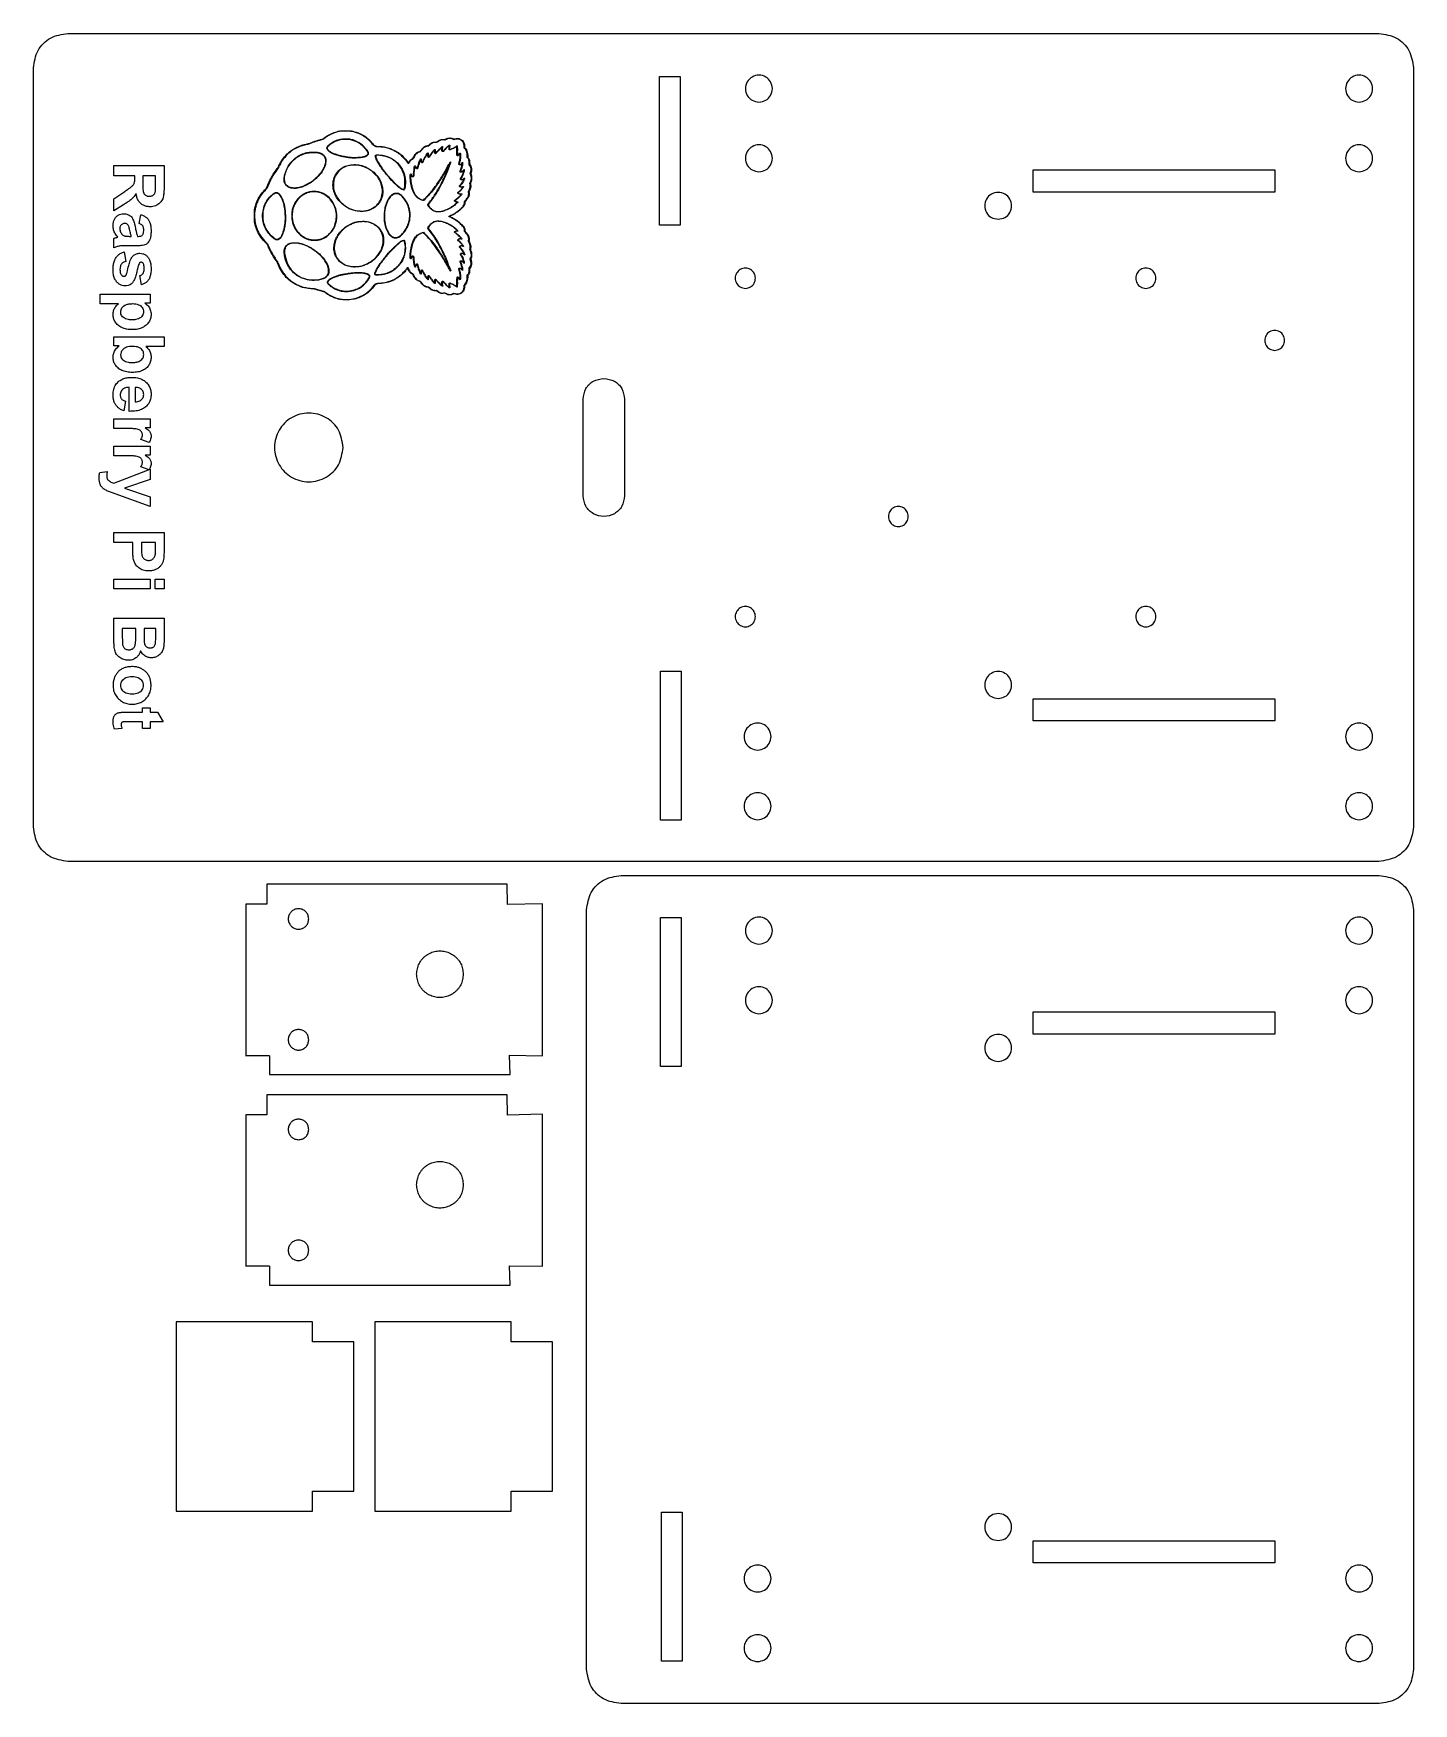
# Model space of a CAD drawing. Extents: x 14 to 581, y 78 to 764.
import ezdxf

# ---------------------------------------------------------------- set-up
doc = ezdxf.new("R2010")
doc.units = 0
doc.layers.add('Layer_1', color=7, linetype='CONTINUOUS')

msp = doc.modelspace()

# ---------------------------------------------------------------- linework, layer by layer
at = {"layer": 'Layer_1', "color": 7}
for points in [[(28.486069, 763.686714), (566.754686, 763.686714)], [(28.486069, 763.686714), (28.486069, 763.686714)], [(14.310148, 438.011138), (14.310148, 749.513482)], [(580.930606, 749.513482), (580.930606, 438.011138)], [(312.170308, 735.481279), (312.170308, 735.481279)], [(558.570308, 735.481279), (558.570308, 735.481279)], [(182.533862, 720.162266), (183.196582, 720.128666), (183.719142, 720.378986)], [(183.829542, 720.208186), (183.222502, 719.909306), (182.751782, 719.985306)], [(187.414262, 720.227066), (186.930262, 720.064586), (186.498102, 720.284186)], [(134.857302, 717.078186), (134.857302, 717.078186)], [(135.062102, 716.123786), (135.062262, 716.123786)], [(155.974342, 717.108426), (155.075702, 717.108426), (154.533622, 717.401466)], [(154.736582, 713.495306), (154.736342, 713.495306)], [(155.344022, 713.649386), (154.919462, 713.614186), (154.878662, 713.385546)], [(176.214822, 713.895946), (176.214822, 714.307786), (176.064742, 714.124586)], [(177.038822, 717.924666), (176.533302, 717.455546), (176.086582, 717.420346)], [(176.490022, 713.162106), (176.609542, 712.905866), (176.913702, 713.394026)], [(179.053462, 715.287146), (179.053462, 715.829386), (178.788022, 715.571146)], [(179.099542, 719.055706), (179.799702, 719.086906), (180.378262, 719.502426)], [(180.318422, 719.227546), (179.825702, 718.856666), (179.453142, 718.896666)], [(191.490342, 716.453386), (191.147142, 716.815466), (191.118342, 717.546986)], [(192.706102, 712.414426), (192.455542, 712.765866), (192.419542, 713.647626)], [(47.348254, 709.405306), (67.963854, 709.405306), (67.963854, 700.64437)], [(55.954494, 704.399058), (55.954494, 705.24281), (47.348254, 705.24281), (47.348254, 709.405306)], [(155.007142, 712.612666), (155.007382, 712.612906)], [(167.940022, 710.970266), (168.260502, 710.504986), (168.472662, 710.902986)], [(173.370902, 711.748506), (173.370902, 711.981626), (173.245142, 711.753066)], [(190.352422, 710.140906), (190.352422, 710.325226), (190.139302, 710.099146)], [(190.974902, 707.180666), (191.020502, 707.409306), (190.736102, 707.139306)], [(193.528422, 709.420266), (193.263622, 709.826666), (193.254022, 710.577786)], [(193.878742, 705.528266), (193.664342, 705.993466), (193.807862, 706.603706)], [(194.012342, 706.642906), (193.867942, 706.004426), (194.035142, 705.650906)], [(312.170308, 706.896927), (312.170308, 706.896927)], [(424.72567, 707.665322), (523.938262, 707.665322), (523.938262, 698.594458), (424.72567, 698.594458), (424.72567, 707.665322)], [(558.570308, 706.896927), (558.570308, 706.896927)], [(59.245054, 705.24281), (59.245054, 702.163122)], [(64.476414, 701.99437), (64.476414, 705.24281), (59.245054, 705.24281)], [(109.201462, 699.336506), (109.993542, 700.160666), (110.287782, 700.911066)], [(110.505142, 700.962026), (110.125462, 700.008346), (109.428182, 699.299146)], [(117.416582, 705.253706), (117.416582, 705.253866)], [(117.620262, 702.332266), (117.620262, 702.332266)], [(123.398742, 700.319386), (122.190342, 700.044506), (121.207462, 700.083706)], [(137.441542, 703.098426), (137.438262, 703.098426)], [(137.572662, 699.959466), (137.572662, 699.959466)], [(166.502342, 699.520826), (166.330502, 699.392506), (165.820582, 699.598346)], [(169.038742, 705.450186), (169.035142, 705.449786)], [(169.352342, 705.510826), (169.202662, 705.833866), (169.176262, 705.380746)], [(169.303702, 702.804666), (169.298662, 702.804506)], [(191.036342, 703.734026), (191.138102, 703.977626), (190.831062, 703.782906)], [(193.574902, 701.673386), (193.471702, 702.084906), (193.730262, 702.722666)], [(51.370094, 693.388122), (47.348254, 690.87093), (47.348254, 695.849058), (51.834174, 698.858434)], [(173.774902, 695.419706), (174.308582, 695.234906), (174.544822, 695.422026)], [(176.934822, 694.156586), (176.370422, 693.460106), (176.570022, 693.086586)], [(187.725942, 695.276906), (187.348022, 694.972906), (187.510502, 694.866506)], [(187.904182, 693.956986), (188.361382, 694.399546), (188.057542, 694.478746)], [(189.832662, 697.450666), (190.033702, 697.704506), (189.704262, 697.665306)], [(191.950582, 695.197946), (191.544182, 694.740746), (191.505782, 694.229066)], [(57.726334, 685.681866), (58.373214, 689.26781)], [(57.726334, 685.681842), (57.726334, 685.681866)], [(105.203942, 691.804986), (105.204662, 691.798666)], [(105.204822, 686.929786), (105.204662, 686.930106)], [(108.447862, 690.029306), (108.447782, 690.029306)], [(108.788022, 686.410106), (108.788022, 686.410106)], [(120.370182, 689.610586), (120.370182, 689.610586)], [(120.553302, 687.844346), (120.552982, 687.844586)], [(158.347782, 690.002506), (158.347782, 690.002506)], [(158.538262, 686.540746), (158.538022, 686.540746)], [(410.411446, 687.396866), (410.411446, 687.396866)], [(47.348254, 675.655282), (47.348254, 679.564658)], [(53.732574, 680.39437), (54.520094, 680.39437)], [(57.093534, 680.394346), (57.487294, 680.394346)], [(175.088422, 681.198826), (174.362582, 681.898266), (174.017062, 681.795946)], [(174.067382, 681.971786), (174.404262, 682.055466), (174.942102, 681.571146)], [(176.613702, 684.111466), (176.374182, 683.674266), (176.939862, 682.976186)], [(187.507782, 682.265786), (187.346262, 682.159946), (187.919142, 681.693066)], [(189.710502, 679.465946), (190.040022, 679.426746), (189.847542, 679.669786)], [(191.507302, 682.885866), (191.544102, 682.395946), (191.950582, 681.938746)], [(51.609134, 673.99593), (52.213854, 670.030306)], [(51.609134, 673.99593), (51.609134, 673.99593)], [(56.868494, 676.513122), (52.256014, 676.555282)], [(117.304022, 674.849306), (117.304022, 674.849066)], [(117.458982, 673.444826), (117.458902, 673.444826)], [(137.735222, 676.318906), (137.735222, 676.318746)], [(137.836102, 675.015226), (137.836262, 675.015546)], [(169.038102, 673.412666), (169.035462, 673.412106)], [(190.837302, 673.348346), (191.144422, 673.153626), (191.042662, 673.397226)], [(193.699142, 674.503466), (193.469702, 675.038986), (193.574022, 675.454746)], [(154.712342, 665.877386), (154.712342, 665.877706)], [(168.105942, 667.080426), (167.990022, 667.437386), (167.885622, 667.278666)], [(169.191382, 671.550586), (169.191382, 671.289306), (169.343622, 671.616426)], [(169.197302, 671.551066), (169.191382, 671.550586)], [(173.239142, 665.378186), (173.364822, 665.149546), (173.372822, 665.382746)], [(190.145622, 667.032026), (190.358742, 666.806026), (190.358742, 666.990266)], [(190.742422, 669.991866), (191.026742, 669.721866), (190.981142, 669.950506)], [(193.254182, 666.554586), (193.263782, 667.305706), (193.528582, 667.712026)], [(193.808102, 670.528586), (193.664502, 671.138906), (193.879862, 671.606186)], [(194.034502, 671.485866), (193.867222, 671.132346), (194.011622, 670.493786)], [(58.668494, 660.552186), (57.979454, 664.278746)], [(135.159702, 661.349626), (135.159702, 661.349226)], [(135.175702, 662.014426), (135.175702, 662.014426)], [(154.728342, 664.716746), (154.728342, 664.716746)], [(176.066102, 663.006986), (176.216822, 662.823786), (176.224822, 663.268186)], [(176.086742, 659.711226), (176.533462, 659.676026), (177.050182, 659.200906)], [(176.959062, 663.680506), (176.612822, 664.225866), (176.493302, 663.969546)], [(178.796582, 661.560266), (179.062022, 661.302106), (179.062022, 661.844346)], [(180.364662, 657.645146), (179.773142, 658.069866), (179.263782, 658.069866)], [(179.472742, 658.232986), (179.864662, 658.269786), (180.364982, 657.883066)], [(191.118502, 659.585386), (191.147302, 660.316826), (191.490502, 660.679066)], [(192.419702, 663.484666), (192.455702, 664.366426), (192.706262, 664.717946)], [(49.190414, 652.733434), (41.666974, 652.733434), (41.666974, 656.684994), (62.282574, 656.684994)], [(55.068494, 652.775618), (55.068494, 652.775618)], [(62.282574, 656.684994), (62.282574, 653.000618), (60.088814, 653.000618)], [(183.724982, 656.760106), (183.226582, 657.010506), (182.550262, 656.976106)], [(182.752342, 657.152106), (183.223382, 657.222506), (183.850902, 656.910986)], [(186.657542, 656.924506), (186.918822, 657.074106), (187.408662, 656.908506)], [(47.348254, 639.134994), (67.963854, 639.134994), (67.963854, 635.183434), (60.538814, 635.183434)], [(49.541934, 635.464682), (47.348254, 635.464682), (47.348254, 639.134994)], [(55.138814, 635.211554), (55.138814, 635.211554)], [(53.676334, 608.563082), (53.676334, 618.463082)], [(56.095054, 618.392842), (56.095054, 612.486522)], [(52.101374, 612.711562), (51.440414, 608.774042)], [(52.101374, 612.711562), (52.101374, 612.711562)], [(47.348254, 601.545962), (47.348254, 605.497482), (62.282574, 605.497482), (62.282574, 601.827162), (60.159134, 601.827162)], [(51.960734, 601.545962), (47.348254, 601.545962)], [(61.874814, 595.822522), (58.429454, 597.045962)], [(47.348254, 590.352202), (47.348254, 594.303722), (62.282574, 594.303722), (62.282574, 590.633402), (60.159134, 590.633402)], [(51.960734, 590.352202), (47.348254, 590.352202)], [(141.481704, 593.76226), (141.481704, 593.76226)], [(41.526334, 583.503722), (44.620094, 583.855322)], [(62.282574, 584.811562), (62.282574, 580.606842), (51.679454, 577.035002), (62.282574, 573.547482), (62.282574, 569.455322), (47.910734, 574.728762), (45.309134, 575.670922)], [(47.306014, 579.130282), (62.282574, 584.811562)], [(61.874814, 584.628762), (58.429454, 585.852202)], [(47.348254, 558.894362), (67.963854, 558.894362), (67.963854, 552.214682)], [(55.124814, 552.017802), (55.124814, 554.731882), (47.348254, 554.731882), (47.348254, 558.894362)], [(64.476334, 554.731882), (58.626334, 554.731882), (58.626334, 552.453722)], [(64.476334, 552.720922), (64.476334, 554.731882)], [(47.348254, 539.685002), (62.282574, 539.685002), (62.282574, 535.733402), (47.348254, 535.733402), (47.348254, 539.685002)], [(64.307614, 539.685002), (67.963854, 539.685002), (67.963854, 535.733402), (64.307614, 535.733402), (64.307614, 539.685002)], [(47.348254, 516.650602), (47.348254, 523.667802), (67.963854, 523.667802)], [(67.963854, 523.667802), (67.963854, 515.427162)], [(56.334174, 519.505322), (50.821694, 519.505322), (50.821694, 515.652202)], [(56.334174, 516.144362), (56.334174, 519.505322)], [(64.532574, 519.505322), (59.765374, 519.505322), (59.765374, 516.777162)], [(64.532734, 517.114682), (64.532574, 519.505322)], [(55.026334, 503.811562), (55.026334, 503.811562)], [(54.815374, 499.761562), (54.815374, 499.761562)], [(52.621694, 485.108202), (59.132574, 485.108202), (59.132574, 486.922282), (62.282574, 486.922282), (62.282574, 485.108202), (65.249774, 485.108202), (67.556014, 481.142602), (62.282574, 481.142602), (62.282574, 478.442842)], [(410.411446, 490.733132), (410.411446, 490.733132)], [(424.72567, 490.592155), (523.938262, 490.592155), (523.938262, 481.521289), (424.72567, 481.521289), (424.72567, 490.592155)], [(62.282574, 478.442842), (59.132574, 478.442842), (59.132574, 481.142842), (53.113854, 481.142842)], [(50.666974, 478.456602), (47.601374, 478.119162)], [(311.621876, 469.571135), (311.621876, 469.571135)], [(558.570308, 469.571135), (558.570308, 469.571135)], [(311.621876, 440.986783), (311.621876, 440.986783)], [(558.570308, 440.986783), (558.570308, 440.986783)], [(566.754686, 423.837906), (28.486069, 423.837906)], [(111.263686, 344.124426), (111.263686, 336.389946), (209.991926, 336.389946), (209.840246, 344.276026), (223.337686, 344.124426), (223.337686, 406.455138), (208.930326, 406.151778), (208.778726, 414.492898), (110.202086, 414.492898), (110.202086, 406.303458), (101.464014, 406.303458), (101.464014, 343.972746)], [(255.596798, 418.121562), (566.789518, 418.121562)], [(255.596798, 418.121562), (255.596798, 418.121562)], [(127.360006, 400.244578), (127.360006, 400.244578)], [(241.420878, 92.376282), (241.420878, 403.94833)], [(580.965438, 403.94833), (580.965438, 92.376282)], [(312.170308, 389.916103), (312.170308, 389.916103)], [(558.570308, 389.916103), (558.570308, 389.916103)], [(190.789926, 377.557538), (190.789926, 377.557538)], [(312.170308, 361.331751), (312.170308, 361.331751)], [(424.72567, 362.065322), (523.938262, 362.065322), (523.938262, 352.994458), (424.72567, 352.994458), (424.72567, 362.065322)], [(558.570308, 361.331751), (558.570308, 361.331751)], [(127.360006, 350.638266), (127.360006, 350.638266)], [(410.411446, 341.796874), (410.411446, 341.796874)], [(111.263686, 257.724426), (111.263686, 249.989946), (209.991926, 249.989946), (209.840246, 257.876026), (223.337686, 257.724426), (223.337686, 320.055138), (208.930326, 319.751778), (208.778726, 328.092898), (110.202086, 328.092898), (110.202086, 319.903458), (101.464014, 319.903458), (101.464014, 257.572746)], [(127.360006, 313.844578), (127.360006, 313.844578)], [(190.789926, 291.157538), (190.789926, 291.157538)], [(127.360006, 264.238266), (127.360006, 264.238266)], [(410.411446, 145.133154), (410.411446, 145.133154)], [(424.72567, 144.992154), (523.938262, 144.992154), (523.938262, 135.92129), (424.72567, 135.92129), (424.72567, 144.992154)], [(311.621876, 124.005959), (311.621876, 124.005959)], [(558.570308, 124.005959), (558.570308, 124.005959)], [(311.621876, 95.421607), (311.621876, 95.421607)], [(558.570308, 95.421607), (558.570308, 95.421607)], [(566.789518, 78.203058), (255.596798, 78.203058)]]:
    msp.add_lwpolyline(points, dxfattribs=at)
at = {"layer": 'Layer_1', "color": 5}
for points in [[(271.399099, 746.02849), (279.903035, 746.02849), (279.903035, 684.933378), (271.399099, 684.933378), (271.399099, 746.02849)], [(310.775089, 663.211102), (310.775089, 663.211102)], [(475.184537, 663.211102), (475.184537, 663.211102)], [(528.008926, 637.699293), (528.008926, 637.699293)], [(248.530214, 622.108754), (248.530214, 622.108754)], [(240.026278, 573.919779), (240.026278, 613.604818)], [(257.03415, 613.604818), (257.03415, 573.919779)], [(373.520734, 565.415853), (373.520734, 565.415853)], [(310.775089, 524.31347), (310.775089, 524.31347)], [(475.184537, 524.31347), (475.184537, 524.31347)], [(271.799099, 501.94089), (280.303035, 501.94089), (280.303035, 440.845778), (271.799099, 440.845778), (271.799099, 501.94089)], [(271.799102, 400.793618), (280.303038, 400.793618), (280.303038, 339.698506), (271.799102, 339.698506), (271.799102, 400.793618)], [(72.899334, 234.941306), (72.899334, 157.166346), (128.899334, 157.166346), (128.899334, 165.391386), (145.874334, 165.391386), (145.874334, 226.741306), (128.899334, 226.741306), (128.899334, 234.941306), (72.899334, 234.941306), (72.899334, 234.941306)], [(154.499334, 234.941306), (154.499334, 157.166346), (210.499334, 157.166346), (210.499334, 165.391386), (227.474334, 165.391386), (227.474334, 226.741306), (210.499334, 226.741306), (210.499334, 234.941306), (154.499334, 234.941306), (154.499334, 234.941306)], [(272.199102, 156.706018), (280.703038, 156.706018), (280.703038, 95.610906), (272.199102, 95.610906), (272.199102, 156.706018)]]:
    msp.add_lwpolyline(points, dxfattribs=at)
at = {"layer": 'Layer_1', "color": 7}
for points, knots in [([(14.310148, 749.513482), (14.697027, 752.000959), (15.458487, 756.896836), (21.101949, 762.538838), (25.998201, 763.29997), (28.486069, 763.686714)], [0, 0, 0, 0, 7.419721, 14.603571, 22.024511, 22.024511, 22.024511, 22.024511]), ([(566.754686, 763.686714), (569.242554, 763.29997), (574.138807, 762.538838), (579.782268, 756.896835), (580.543727, 752.000959), (580.930606, 749.513482)], [0, 0, 0, 0, 7.420941, 14.60479, 22.024511, 22.024511, 22.024511, 22.024511]), ([(312.170308, 735.481279), (311.19576, 735.633224), (309.275567, 735.932607), (307.16158, 738.133505), (306.378272, 741.004497), (307.16158, 743.905632), (309.275567, 746.017889), (312.170303, 746.801762), (315.065035, 746.017893), (317.178996, 743.905623), (317.962277, 741.004497), (317.178996, 738.133513), (315.065035, 735.932604), (313.144852, 735.633223), (312.170308, 735.481279)], [0, 0, 0, 0, 2.890524, 5.695322, 8.585844, 11.476365, 14.281164, 17.171687, 20.062196, 22.866975, 25.757492, 28.64801, 31.452788, 34.343297, 34.343297, 34.343297, 34.343297]), ([(558.570308, 735.481279), (557.59576, 735.633224), (555.675567, 735.932607), (553.56158, 738.133505), (552.778272, 741.004497), (553.56158, 743.905632), (555.675567, 746.017889), (558.570303, 746.801762), (561.465035, 746.017893), (563.578996, 743.905623), (564.362277, 741.004497), (563.578996, 738.133513), (561.465035, 735.932604), (559.544852, 735.633223), (558.570308, 735.481279)], [0, 0, 0, 0, 2.890524, 5.695322, 8.585844, 11.476365, 14.281164, 17.171687, 20.062196, 22.866975, 25.757492, 28.64801, 31.452788, 34.343297, 34.343297, 34.343297, 34.343297]), ([(110.287782, 700.911066), (110.648562, 701.752924), (111.381349, 703.462833), (112.753804, 705.896254), (113.928447, 707.570377), (114.670737, 708.597677), (114.927506, 709.022837), (115.46228, 710.160987), (116.464461, 711.976364), (118.339776, 714.151005), (120.391013, 715.841683), (122.480422, 716.996957), (124.441184, 717.809659), (125.960928, 718.149099), (126.982544, 718.358322), (127.569657, 718.55107), (128.441659, 718.883884), (129.557826, 719.30635), (130.879351, 719.730892), (131.979718, 720.034147), (132.766107, 720.22019), (133.227763, 720.385891), (134.037676, 721.061796), (135.477471, 722.040704), (137.683968, 723.037374), (139.437455, 723.537719), (140.694814, 723.692946), (141.633553, 723.702835), (142.889379, 723.688168), (144.121182, 723.677639), (145.105632, 723.632941), (146.234505, 723.343616), (147.733664, 722.88375), (149.555055, 722.009269), (150.972662, 721.082257), (152.06524, 720.144103), (152.876834, 719.339452), (153.521045, 718.611882), (153.931109, 718.059605), (154.270387, 717.740152), (154.637846, 717.561615), (154.983512, 717.371447), (155.415267, 717.292926), (156.348455, 717.325722), (157.841398, 717.194179), (159.783835, 716.782799), (161.917026, 716.052349), (164.108564, 714.837161), (166.257243, 713.123019), (167.382147, 711.683947), (167.940022, 710.970266)], [0, 0, 0, 0, 2.746387, 5.578221, 8.360745, 8.878227, 9.380078, 9.847592, 12.649954, 15.568178, 18.40877, 20.575343, 22.71081, 24.751029, 25.235168, 25.837713, 26.601413, 28.036139, 29.416595, 30.765254, 31.455281, 31.847765, 32.217751, 34.595559, 37.062568, 39.448852, 40.030166, 40.858304, 42.261822, 43.797886, 44.55889, 45.205867, 47.284016, 49.256873, 51.245636, 52.345743, 53.571983, 54.672513, 55.256387, 55.635471, 56.054553, 56.475995, 56.810997, 57.354513, 59.273427, 61.288343, 63.300515, 66.014237, 68.768419, 71.478138, 71.478138, 71.478138, 71.478138]), ([(154.533622, 717.401466), (154.404329, 717.471482), (154.167515, 717.599724), (153.841869, 717.883767), (153.460238, 718.388474), (152.848853, 719.074904), (152.077199, 719.85958), (150.317058, 721.443039), (147.116618, 723.147632), (142.296949, 723.921421), (138.602659, 723.23674), (136.222232, 722.171725), (134.924913, 721.42099), (133.973128, 720.752872), (133.354476, 720.240814), (132.81894, 720.045348), (131.967408, 719.839943), (130.843186, 719.526825), (129.559378, 719.114222), (128.503819, 718.70856), (127.667815, 718.387649), (127.076825, 718.197724), (125.435275, 717.862959), (122.755314, 717.082122), (119.434793, 714.985175), (117.375073, 712.814054), (116.243353, 711.142956), (115.704955, 710.246107), (115.364638, 709.508256), (115.106107, 708.949573), (114.882315, 708.564978), (114.170661, 707.569365), (112.996532, 705.922252), (111.614494, 703.49755), (110.869119, 701.793929), (110.505142, 700.962026)], [0, 0, 0, 0, 0.439972, 0.805863, 1.285348, 2.333966, 3.562384, 4.584946, 9.432959, 14.164011, 19.002476, 20.431327, 21.979879, 23.487329, 23.926603, 24.369701, 25.177506, 26.56107, 27.866446, 29.222257, 29.952241, 30.553455, 31.081135, 34.977006, 38.847744, 42.719914, 43.854266, 44.901333, 45.853119, 46.290019, 46.747703, 47.185188, 49.960351, 52.813678, 55.536676, 55.536676, 55.536676, 55.536676]), ([(134.857302, 717.078186), (135.029908, 717.278726), (135.452559, 717.769778), (136.325945, 718.395519), (137.589068, 719.194752), (139.251532, 719.903172), (141.273135, 720.346291), (142.954971, 720.363285), (144.210817, 720.230751), (145.061298, 720.063997), (146.357657, 719.667887), (148.068498, 718.897221), (149.974834, 717.449744), (151.162277, 715.995353), (151.842342, 714.962734), (152.003908, 714.320335), (151.533135, 713.680132), (150.60683, 713.083074), (148.883, 712.738816), (146.999158, 712.687033), (145.162376, 712.658451), (143.614855, 712.768245), (142.141238, 713.026254), (140.805436, 713.279521), (139.721171, 713.516436), (139.019617, 713.750575), (138.501068, 713.93704), (138.129773, 714.064382), (137.689038, 714.199215), (137.178499, 714.385084), (136.644156, 714.633135), (136.276541, 714.846711), (136.084468, 715.015465), (135.95561, 715.103208), (135.666072, 715.260721), (135.254388, 715.570005), (134.883167, 716.073409), (134.666531, 716.511206), (134.721251, 716.785122), (134.776083, 716.927944), (134.829659, 717.027052), (134.857302, 717.078186)], [0, 0, 0, 0, 0.791611, 1.938374, 3.199945, 5.277981, 7.319135, 9.370844, 10.291383, 11.105582, 11.966083, 14.354778, 16.690176, 19.088095, 19.919219, 20.439463, 20.920555, 22.154965, 23.701973, 26.10603, 27.819578, 29.20835, 30.752843, 32.303453, 33.289209, 34.07831, 34.519782, 34.942696, 35.255596, 35.90254, 36.570065, 37.023593, 37.168946, 37.336068, 37.489756, 38.158672, 38.848306, 39.392008, 39.512285, 39.675728, 39.849943, 39.849943, 39.849943, 39.849943]), ([(135.062262, 716.123786), (135.114158, 716.034461), (135.235245, 715.826043), (135.610968, 715.527596), (136.086593, 715.180962), (136.673572, 714.820669), (137.263029, 714.527855), (137.775722, 714.336447), (138.20676, 714.206888), (138.565676, 714.084527), (139.056067, 713.90746), (139.662287, 713.69969), (140.415593, 713.503755), (141.07008, 713.3787), (141.650983, 713.278897), (142.140355, 713.191159), (143.397593, 712.951615), (145.44601, 712.758861), (148.036683, 712.821621), (149.871356, 713.046441), (150.811376, 713.428578), (151.18337, 713.64938), (151.455547, 713.894967), (151.679544, 714.086676), (151.769633, 714.303322), (151.728857, 714.855471), (151.106243, 715.817382), (150.033223, 717.066881), (148.209767, 718.680064), (145.491739, 719.956589), (142.007475, 720.368173), (139.172514, 719.77547), (137.188129, 718.776113), (135.964244, 717.959237), (135.195603, 717.2894), (134.850056, 716.78806), (134.888998, 716.449781), (134.995713, 716.248812), (135.062102, 716.123786)], [0, 0, 0, 0, 0.307611, 0.717739, 1.418104, 2.081497, 2.778795, 3.389896, 3.720472, 4.129006, 4.527229, 5.284755, 6.050533, 6.859957, 7.28303, 7.818846, 8.351407, 11.122828, 13.960808, 16.143285, 16.589544, 16.998005, 17.431376, 17.693115, 17.867794, 18.112524, 19.31487, 21.174369, 23.099326, 26.563332, 29.994545, 33.466065, 35.062387, 36.645625, 37.856114, 38.139957, 38.397889, 38.822522, 38.822522, 38.822522, 38.822522]), ([(182.751782, 719.985306), (182.48239, 720.008282), (181.93714, 720.054785), (181.087723, 719.765604), (180.590486, 719.417831), (180.318422, 719.227546)], [0, 0, 0, 0, 0.803878, 1.627054, 2.621657, 2.621657, 2.621657, 2.621657]), ([(180.378262, 719.502426), (180.606282, 719.659731), (181.024877, 719.948507), (181.773919, 720.182122), (182.26978, 720.169166), (182.533862, 720.162266)], [0, 0, 0, 0, 0.827787, 1.51963, 2.307897, 2.307897, 2.307897, 2.307897]), ([(183.719142, 720.378986), (183.899502, 720.462455), (184.228435, 720.614683), (184.75141, 720.750719), (185.089395, 720.760031), (185.263462, 720.764826)], [0, 0, 0, 0, 0.595611, 1.086249, 1.607265, 1.607265, 1.607265, 1.607265]), ([(186.498102, 720.284186), (186.219311, 720.399266), (185.66772, 720.626952), (184.713542, 720.585619), (184.136493, 720.339242), (183.829542, 720.208186)], [0, 0, 0, 0, 0.896464, 1.773663, 2.770552, 2.770552, 2.770552, 2.770552]), ([(185.263462, 720.764826), (185.434536, 720.754622), (185.787664, 720.733559), (186.283439, 720.591829), (186.653512, 720.445352), (186.876397, 720.279582), (187.082945, 720.295518), (187.20842, 720.35147), (187.289862, 720.387786)], [0, 0, 0, 0, 0.512956, 1.058836, 1.534249, 1.713649, 1.85839, 2.126096, 2.126096, 2.126096, 2.126096]), ([(187.289862, 720.387786), (187.656918, 720.478086), (188.393294, 720.659241), (189.527866, 720.377555), (190.424437, 719.788803), (190.996247, 718.983376), (191.290236, 718.156335), (191.35195, 717.495815), (191.255036, 717.071237), (191.371334, 716.833892), (191.739316, 716.530311), (192.182679, 715.883837), (192.509862, 714.824988), (192.614003, 713.849915), (192.631286, 713.128596), (192.712254, 712.738155), (192.964485, 712.394728), (193.226964, 711.94014), (193.398255, 711.303585), (193.427017, 710.696627), (193.408601, 710.205841), (193.472684, 709.85004), (193.583918, 709.691007), (193.642182, 709.607706)], [0, 0, 0, 0, 1.11944, 2.245778, 3.390138, 4.269016, 5.160423, 5.995352, 6.237624, 6.421323, 6.750351, 7.660933, 8.720737, 10.046604, 10.586635, 10.891222, 11.220264, 11.848563, 12.460495, 13.175519, 13.662746, 13.936695, 14.23802, 14.23802, 14.23802, 14.23802]), ([(191.118342, 717.546986), (191.113755, 717.719956), (191.10615, 718.00672), (191.021304, 718.420305), (190.715278, 719.05903), (190.066156, 719.893809), (188.757911, 720.477977), (187.866168, 720.311454), (187.414262, 720.227066)], [0, 0, 0, 0, 0.518515, 0.859635, 1.256557, 2.633783, 3.950592, 5.303535, 5.303535, 5.303535, 5.303535]), ([(117.620262, 702.332266), (117.694793, 702.162971), (117.850205, 701.809956), (118.292244, 701.328557), (118.79902, 700.915138), (119.344307, 700.542869), (119.987119, 700.344974), (120.72313, 700.246721), (121.540456, 700.177967), (122.43996, 700.264743), (123.400556, 700.466695), (124.385475, 700.718657), (125.268044, 701.024904), (125.863628, 701.322379), (126.24894, 701.541693), (126.466577, 701.655032), (126.967746, 701.88615), (127.785309, 702.323573), (128.880346, 703.099258), (129.746225, 703.845036), (130.351511, 704.401803), (130.6409, 704.674119), (130.910414, 704.868866), (131.236134, 705.210621), (131.704951, 705.746791), (132.316986, 706.451309), (132.904802, 707.32091), (133.431135, 708.286254), (133.880923, 709.286796), (134.136725, 710.288258), (134.239953, 711.24675), (134.191396, 712.141147), (133.896593, 712.937654), (133.419015, 713.614893), (132.903439, 714.109161), (132.332191, 714.362851), (131.830022, 714.540804), (130.783589, 714.828059), (129.144054, 714.927458), (126.97732, 714.709282), (125.140681, 714.196177), (123.714543, 713.522515), (122.666295, 712.918335), (121.59717, 712.148015), (120.593409, 711.15251), (119.615545, 709.996459), (118.600964, 708.447163), (117.827521, 706.496447), (117.285624, 704.294676), (117.518181, 702.930898), (117.620262, 702.332266)], [0, 0, 0, 0, 0.551606, 1.15021, 1.933779, 2.518789, 3.114448, 3.929104, 4.746658, 5.567831, 6.628621, 7.68981, 8.61658, 9.424811, 9.682576, 9.946804, 10.160561, 11.338236, 12.721938, 14.177046, 14.763148, 15.190491, 15.367006, 15.758922, 16.60036, 17.50749, 18.554941, 19.741408, 20.804084, 21.836666, 22.826835, 23.689732, 24.498334, 25.335378, 26.166195, 26.595622, 27.19923, 27.765575, 29.845674, 32.071916, 34.28371, 35.523043, 36.796151, 37.909287, 39.46603, 41.022302, 42.447995, 44.996911, 47.30506, 49.110901, 49.110901, 49.110901, 49.110901]), ([(117.416582, 705.253866), (117.913707, 706.825848), (118.894567, 709.927463), (122.537501, 713.362951), (125.923695, 714.749112), (128.300343, 714.984604), (129.401918, 715.019215), (130.612152, 714.971589), (131.743418, 714.773445), (132.813233, 714.368524), (133.454953, 713.800161), (133.864591, 713.282926), (134.114026, 712.837756), (134.263536, 712.41712), (134.364311, 712.013451), (134.364756, 711.539257), (134.322384, 710.948949), (134.284353, 710.323679), (134.182144, 709.746818), (133.962808, 709.079322), (133.586405, 708.224332), (133.058087, 707.265175), (132.57981, 706.54814), (132.214916, 706.101272), (132.017232, 705.854156), (131.649875, 705.38077), (130.86522, 704.650381), (129.817877, 703.693452), (128.815082, 702.81817), (127.90901, 702.256632), (127.234044, 701.848886), (126.772526, 701.610414), (126.523842, 701.517747), (126.362382, 701.426626), (125.983568, 701.210269), (125.376499, 700.893075), (124.448248, 700.571727), (123.771472, 700.409005), (123.398742, 700.319386)], [0, 0, 0, 0, 4.874371, 9.617429, 14.483612, 15.537792, 16.772831, 17.788126, 19.165883, 20.206808, 21.171202, 21.692301, 22.183613, 22.693454, 23.028649, 23.425503, 24.107149, 24.807257, 25.30255, 25.859812, 26.910445, 28.100664, 29.141742, 29.489874, 29.831016, 30.091292, 31.286436, 33.031661, 34.358022, 35.266059, 36.223748, 36.725738, 36.820084, 37.01903, 37.280087, 38.130245, 39.068199, 40.218045, 40.218045, 40.218045, 40.218045]), ([(165.820582, 699.598346), (165.710957, 699.648266), (165.477362, 699.754636), (165.144994, 699.950523), (164.828465, 700.169684), (164.539589, 700.395949), (164.277257, 700.594703), (163.907815, 700.868068), (163.37799, 701.314299), (162.603215, 702.084969), (161.617928, 703.127721), (160.544596, 704.284686), (159.449493, 705.562669), (158.435777, 706.846638), (157.507947, 708.037519), (156.798046, 708.998481), (156.397981, 709.658654), (156.123916, 710.13299), (155.913561, 710.47656), (155.591067, 710.961561), (155.222399, 711.650977), (154.921146, 712.433243), (154.676225, 712.9962), (154.710243, 713.283512), (154.719983, 713.39216), (154.731398, 713.463092), (154.736582, 713.495306)], [0, 0, 0, 0, 0.36118, 0.769621, 1.155219, 1.515493, 1.870222, 2.142598, 2.894171, 3.945448, 5.419004, 7.198367, 8.679203, 10.466653, 12.105149, 13.209245, 14.047623, 14.419027, 14.852935, 15.255605, 16.167396, 17.179352, 17.812565, 17.924774, 18.042354, 18.140184, 18.140184, 18.140184, 18.140184]), ([(154.736342, 713.495306), (154.743971, 713.522835), (154.759371, 713.578401), (154.79785, 713.651461), (154.98612, 713.870177), (155.773068, 713.793537), (156.838724, 713.79794), (158.964598, 713.470146), (161.694111, 712.390017), (164.522804, 710.024065), (166.062466, 707.494301), (166.738407, 705.444859), (167.016451, 704.017613), (167.037164, 703.062379), (167.047862, 702.569066)], [0, 0, 0, 0, 0.08551, 0.172596, 0.245743, 0.937596, 2.202683, 3.644259, 7.270065, 10.906536, 14.504721, 15.985419, 17.369332, 18.847291, 18.847291, 18.847291, 18.847291]), ([(154.878662, 713.385546), (154.871141, 713.344673), (154.857389, 713.269936), (154.844352, 713.175658), (154.822497, 713.092643), (154.860797, 712.982872), (154.918954, 712.821446), (154.975238, 712.688196), (155.007142, 712.612666)], [0, 0, 0, 0, 0.1245, 0.227649, 0.287139, 0.376622, 0.563946, 0.809067, 0.809067, 0.809067, 0.809067]), ([(155.007382, 712.612906), (155.043801, 712.52586), (155.117128, 712.350599), (155.218063, 712.104249), (155.304357, 711.863557), (155.420873, 711.613201), (155.577323, 711.330558), (155.771032, 711.017475), (155.976892, 710.694727), (156.164672, 710.383319), (156.405874, 709.944768), (156.776901, 709.331591), (157.340609, 708.526418), (157.898336, 707.791053), (158.411032, 707.149709), (158.833382, 706.615844), (159.358736, 705.952838), (159.964601, 705.190876), (160.845328, 704.202132), (161.819742, 703.159044), (162.776561, 702.145259), (163.547054, 701.387678), (164.082997, 700.953051), (164.443077, 700.681705), (164.663377, 700.50997), (164.961044, 700.2629), (165.375613, 699.985241), (165.851713, 699.767691), (166.220518, 699.565298), (166.515618, 699.655264), (166.611223, 700.013133), (166.721596, 700.440926), (166.835553, 701.010253), (166.873691, 701.719895), (166.871577, 702.575211), (166.873478, 703.432877), (166.834438, 704.152045), (166.513459, 705.822038), (165.506079, 708.452052), (162.892883, 711.403868), (160.182279, 712.896786), (158.011293, 713.455714), (156.664098, 713.665362), (155.763174, 713.654459), (155.344022, 713.649386)], [0, 0, 0, 0, 0.283079, 0.569957, 0.798591, 1.049752, 1.397323, 1.767191, 2.154066, 2.545805, 2.857798, 3.655503, 4.694367, 5.804844, 6.423897, 7.157576, 7.847005, 8.961779, 10.077183, 11.818073, 13.243973, 14.259707, 15.056526, 15.311615, 15.612516, 15.89413, 16.473299, 17.093493, 17.495821, 17.66313, 17.935286, 18.500747, 19.047486, 19.654668, 20.634351, 21.611412, 22.22909, 22.790112, 26.708427, 30.494531, 34.396384, 35.769893, 37.21334, 38.46917, 38.46917, 38.46917, 38.46917]), ([(176.086582, 717.420346), (175.790113, 717.364057), (175.155934, 717.243649), (174.290697, 716.539589), (173.698385, 715.833624), (173.320054, 715.27534), (173.050897, 715.060412), (172.553742, 714.95456), (171.865791, 714.655669), (171.12753, 713.901556), (170.667072, 713.095483), (170.373551, 712.458339), (170.123739, 712.11757), (169.723177, 711.935463), (169.276275, 711.608303), (168.838414, 711.147866), (168.539586, 710.695339), (168.438213, 710.35627), (168.199019, 710.204205), (167.993114, 710.58743), (167.647548, 711.065877), (167.031343, 711.837313), (166.179479, 712.798675), (165.079704, 713.815601), (163.711813, 714.81917), (162.087446, 715.724595), (160.212139, 716.477236), (158.104276, 717.006219), (156.680044, 717.074562), (155.974342, 717.108426)], [0, 0, 0, 0, 0.892946, 1.910106, 3.248328, 3.666476, 3.926566, 4.255761, 5.170019, 6.13801, 7.36129, 7.936167, 8.25169, 8.596505, 9.230517, 9.906486, 10.500008, 10.821949, 10.984543, 11.177009, 11.876549, 12.965587, 14.032578, 15.76314, 17.433323, 19.115073, 21.32707, 23.480704, 25.595889, 25.595889, 25.595889, 25.595889]), ([(168.472662, 710.902986), (168.582763, 711.070805), (168.812186, 711.420497), (169.259761, 711.84171), (169.669193, 712.118924), (169.991744, 712.253998), (170.161835, 712.446171), (170.405132, 713.043185), (170.885394, 713.898642), (171.743216, 714.82069), (172.50983, 715.129727), (172.989176, 715.236063), (173.179921, 715.427751), (173.570827, 715.954597), (174.156077, 716.695492), (175.086554, 717.401486), (175.851732, 717.588586), (176.371824, 717.637396), (176.664562, 717.82356), (176.933709, 718.092118), (177.258615, 718.369292), (177.580519, 718.601152), (177.92047, 718.792363), (178.252655, 718.95392), (178.656535, 719.040982), (178.934315, 719.050215), (179.099542, 719.055706)], [0, 0, 0, 0, 0.600527, 1.251345, 1.826903, 2.07982, 2.285787, 2.575788, 4.005031, 5.221691, 6.257745, 6.44453, 6.667649, 7.041027, 8.429655, 9.481631, 10.47049, 10.756961, 11.027225, 11.485878, 11.900831, 12.306247, 12.673609, 13.070879, 13.40829, 13.903604, 13.903604, 13.903604, 13.903604]), ([(169.035142, 705.449786), (169.022646, 705.614471), (169.006035, 705.833383), (169.323266, 706.080715), (169.412389, 705.637699), (169.613854, 705.356592), (169.819925, 705.106169), (170.074555, 704.817715), (170.286011, 705.122647), (170.313067, 705.552061), (170.392034, 706.624017), (170.691153, 707.590272), (170.569485, 709.482125), (171.366402, 709.195077), (171.35578, 708.695986), (171.539537, 708.407029), (171.845795, 708.186565), (171.911963, 708.350702), (171.95305, 708.481047), (172.045192, 708.874196), (172.240835, 709.553629), (172.54204, 710.459777), (172.810005, 711.231868), (173.083021, 711.813308), (173.221473, 712.051705), (173.421454, 712.336569), (173.479051, 712.162063), (173.500597, 712.007489), (173.52998, 711.694958), (173.604182, 711.286793), (173.686888, 710.997305), (173.869595, 710.631265), (173.991232, 710.886413), (174.11505, 711.103016), (174.443477, 711.814361), (174.968365, 712.884068), (175.692519, 713.681073), (176.085313, 714.710144), (176.42906, 714.574807), (176.388934, 714.319957), (176.40396, 714.029943), (176.382591, 713.673722), (176.404756, 713.380426), (176.463379, 713.230322), (176.490022, 713.162106)], [0, 0, 0, 0, 0.469746, 0.624423, 0.959248, 1.350998, 1.772589, 2.024105, 2.213742, 2.653894, 3.393711, 5.284836, 6.567404, 6.86263, 7.371452, 7.813204, 8.050919, 8.126681, 8.281097, 8.482052, 9.321776, 10.419185, 11.318932, 11.835376, 12.216884, 12.401235, 12.476972, 12.660588, 12.915245, 13.403834, 13.836998, 14.057957, 14.182903, 14.488039, 14.908416, 16.468695, 17.924628, 18.682922, 18.75187, 18.924455, 19.311226, 19.707256, 19.969534, 20.188024, 20.188024, 20.188024, 20.188024]), ([(176.064742, 714.124586), (175.881881, 713.876547), (175.471102, 713.31935), (174.917072, 712.357955), (174.504852, 711.539535), (174.233229, 710.979748), (174.105429, 710.746284), (174.013047, 710.600899), (173.925026, 710.507184), (173.808961, 710.554388), (173.692174, 710.707487), (173.535822, 710.975108), (173.414377, 711.34635), (173.385051, 711.617622), (173.370902, 711.748506)], [0, 0, 0, 0, 0.923831, 2.0753, 3.324179, 3.667645, 3.949437, 4.109644, 4.208182, 4.284236, 4.443175, 4.785826, 5.208787, 5.603112, 5.603112, 5.603112, 5.603112]), ([(178.788022, 715.571146), (178.635387, 715.407413), (178.281709, 715.028018), (177.778228, 714.350364), (177.228685, 713.627901), (176.956464, 713.058585), (176.45662, 712.714525), (176.341039, 713.115811), (176.269807, 713.374848), (176.228219, 713.635061), (176.219172, 713.811236), (176.214822, 713.895946)], [0, 0, 0, 0, 0.670256, 1.553092, 2.548004, 3.317391, 3.60158, 3.96445, 4.203081, 4.478982, 4.734504, 4.734504, 4.734504, 4.734504]), ([(176.913702, 713.394026), (177.180945, 713.81034), (177.696572, 714.613586), (178.473449, 715.328256), (178.902534, 716.128761), (179.238293, 716.035709), (179.214332, 715.792546), (179.201424, 715.489044), (179.201249, 715.042989), (179.216531, 714.741659), (179.358719, 714.43427), (179.530585, 714.656437), (179.728832, 714.836684), (180.203421, 715.394043), (180.966087, 716.198631), (181.509683, 716.616402), (182.303748, 717.394934), (182.302069, 717.07625), (182.272229, 716.8899), (182.220848, 716.596472), (182.159621, 716.288731), (182.141118, 715.974636), (182.178138, 715.726539), (182.216924, 715.520566), (182.250029, 715.397896), (182.269904, 715.263902), (182.503278, 715.336345), (182.688252, 715.547059), (183.153329, 716.080631), (183.859015, 716.877332), (184.399543, 717.330441), (185.236427, 717.99699), (185.233102, 717.619881), (185.222728, 717.357605), (185.202436, 717.117154), (185.190742, 716.978586)], [0, 0, 0, 0, 1.449273, 2.796264, 3.480007, 3.563854, 3.716478, 4.079649, 4.576541, 4.958969, 5.143056, 5.28031, 5.605649, 6.049408, 7.432568, 8.628678, 9.15365, 9.249213, 9.463397, 9.751744, 10.128254, 10.409912, 10.687528, 10.882618, 11.027768, 11.091826, 11.236025, 11.54721, 12.024323, 13.323505, 14.49152, 15.03083, 15.160138, 15.462159, 15.872927, 15.872927, 15.872927, 15.872927]), ([(179.453142, 718.896666), (179.278337, 718.900482), (178.911895, 718.908482), (178.377461, 718.786408), (177.937226, 718.627281), (177.607644, 718.400375), (177.3305, 718.184552), (177.137594, 718.012672), (177.038822, 717.924666)], [0, 0, 0, 0, 0.522623, 1.095569, 1.634461, 1.913568, 2.291658, 2.688374, 2.688374, 2.688374, 2.688374]), ([(189.531142, 713.255146), (189.533626, 713.399248), (189.538054, 713.656056), (189.49404, 713.947464), (189.531892, 714.168511), (189.388629, 714.246397), (189.228915, 714.036262), (188.967184, 713.818949), (188.741391, 713.55187), (188.39248, 713.330528), (188.200534, 713.79189), (188.237935, 714.441628), (188.152442, 715.443499), (188.154194, 716.26544), (188.197363, 716.870963), (188.180827, 717.090323), (188.208826, 717.342719), (188.058618, 717.225672), (187.915985, 717.150259), (187.467642, 716.83508), (186.721868, 716.416739), (185.90813, 716.179981), (185.199277, 715.74486), (184.978598, 716.007442), (185.014099, 716.292713), (185.013121, 716.651094), (185.042599, 717.039741), (185.074386, 717.340705), (185.089934, 717.491745), (185.131837, 717.621486), (184.979636, 717.564045), (184.749932, 717.434909), (184.235598, 717.007821), (183.65004, 716.419552), (183.133192, 715.83513), (182.817825, 715.396147), (182.549703, 715.188105), (182.337117, 715.148607), (182.158725, 715.163784), (182.095071, 715.329136), (182.037395, 715.581903), (182.001845, 715.976941), (182.011339, 716.401716), (182.063143, 716.705144), (182.109164, 716.849087), (182.105924, 716.899722), (181.860688, 716.998625), (181.452682, 716.168332), (180.683455, 715.7006), (180.073547, 714.991039), (179.695195, 714.559809), (179.525743, 714.402713), (179.350662, 714.25264), (179.141178, 714.473481), (179.079164, 714.81553), (179.062993, 715.112243), (179.053462, 715.287146)], [0, 0, 0, 0, 0.426516, 0.760106, 0.929439, 0.999818, 1.178217, 1.566019, 2.086367, 2.323046, 2.518208, 3.303618, 4.437695, 5.430373, 5.850211, 6.14944, 6.264065, 6.35283, 6.557725, 6.834765, 7.935435, 9.064771, 9.696903, 9.79471, 10.02346, 10.502344, 10.893685, 11.203387, 11.365021, 11.42671, 11.498963, 11.700312, 12.37604, 13.35092, 14.258615, 14.693865, 14.975365, 15.243374, 15.342058, 15.467494, 15.715005, 16.153169, 16.633909, 16.998585, 17.057171, 17.098803, 17.13058, 17.78311, 19.059127, 20.160706, 20.499577, 20.76118, 20.892838, 21.101766, 21.463394, 21.982644, 21.982644, 21.982644, 21.982644]), ([(185.190742, 716.978586), (185.180022, 716.826026), (185.162486, 716.576472), (185.14464, 716.294987), (185.215315, 715.91851), (186.106351, 716.423271), (186.839901, 716.655651), (187.617441, 717.11809), (188.033487, 717.432522), (188.163816, 717.509592), (188.324798, 717.606643), (188.341729, 717.189393), (188.368695, 716.690889), (188.372265, 715.706295), (188.342544, 714.762915), (188.432597, 714.130788), (188.362261, 713.7335), (188.543523, 713.612839), (188.734946, 713.847561), (188.954189, 714.0351), (189.20881, 714.306854), (189.370493, 714.447262), (189.554075, 714.6283), (189.617963, 714.171682), (189.680451, 713.834418), (189.722822, 713.169285), (189.645136, 712.426555), (189.510145, 711.589812), (189.312618, 710.838154), (189.171858, 710.350906), (189.083257, 710.013373), (189.304465, 709.848234), (189.620785, 709.913645), (189.968706, 710.125004), (190.171195, 710.401198), (190.309636, 710.598608), (190.382037, 710.674793), (190.599978, 710.77459), (190.459428, 709.835821), (190.348063, 709.174636), (189.994524, 708.020715), (189.797282, 707.365601), (189.648834, 706.920323), (189.932703, 706.820432), (190.204995, 706.920768), (190.522153, 707.12661), (190.814663, 707.443391), (190.960526, 707.708005), (191.269922, 707.876079), (191.163205, 707.174031), (190.983639, 706.571895), (190.589303, 705.446025), (190.238389, 704.709761), (189.92938, 704.246401), (189.866029, 704.069182), (189.74434, 703.950111), (189.813171, 703.902835), (189.877953, 703.863897), (190.025297, 703.780333), (190.26734, 703.70857), (190.604126, 703.808399), (190.899535, 704.041253), (191.094291, 704.222904), (191.378309, 704.354925), (191.379429, 704.132293), (191.28305, 703.961553), (191.170953, 703.683548), (190.957214, 703.238086), (190.650583, 702.65935), (190.214344, 702.008842), (189.830338, 701.550258), (189.551672, 701.243562), (189.449007, 701.10603), (189.334932, 700.958786), (189.580635, 700.816083), (189.819048, 700.731655), (190.116751, 700.673588), (190.341415, 700.690488), (190.490894, 700.722115), (190.618697, 700.802733), (190.707047, 700.896506), (190.861548, 700.914934), (190.929338, 700.555348), (190.374802, 700.056875), (189.80891, 699.253137), (189.174403, 698.654157), (188.799783, 698.385627), (188.718273, 698.276576), (188.805591, 698.089747), (189.043356, 697.894559), (189.487327, 697.78884), (189.870743, 697.825251), (190.104044, 697.893562), (190.225035, 697.87805), (190.238846, 697.571776), (189.681127, 697.11439), (188.920702, 696.241755), (188.155186, 695.62355), (187.725942, 695.276906)], [0, 0, 0, 0, 0.455121, 0.744473, 0.873808, 1.491135, 2.692906, 3.820928, 4.047773, 4.227048, 4.321748, 4.494995, 5.079197, 6.207066, 7.240872, 7.918125, 8.203798, 8.29094, 8.479851, 8.92407, 9.273982, 9.533316, 9.646885, 9.884505, 10.404996, 10.991374, 11.755375, 12.680998, 13.531753, 14.042634, 14.292497, 14.440598, 14.778386, 15.180544, 15.654412, 15.788385, 15.90101, 15.974411, 16.428396, 17.535817, 18.92432, 19.582675, 19.867535, 20.031318, 20.345638, 20.718021, 21.168676, 21.581943, 21.736947, 21.935095, 23.062583, 24.222126, 25.272104, 25.591396, 25.823753, 25.918969, 25.956283, 26.042368, 26.159292, 26.457756, 26.770829, 27.176309, 27.533125, 27.704135, 27.845061, 28.020609, 28.335224, 28.721014, 29.512979, 30.293772, 31.062296, 31.319223, 31.515609, 31.610448, 31.800279, 32.13611, 32.483486, 32.665437, 32.814362, 32.935867, 33.109925, 33.208483, 33.312483, 34.021898, 35.23131, 36.372735, 36.552889, 36.650113, 36.737719, 37.120051, 37.549059, 38.074951, 38.235361, 38.308664, 38.38493, 39.022327, 40.30785, 41.948797, 41.948797, 41.948797, 41.948797]), ([(190.139302, 710.099146), (190.04258, 710.016369), (189.852747, 709.853904), (189.52041, 709.743306), (189.198228, 709.718596), (188.964265, 709.952658), (189.003558, 710.358353), (189.159534, 710.917605), (189.374733, 711.632411), (189.509683, 712.449072), (189.52391, 712.983518), (189.531142, 713.255146)], [0, 0, 0, 0, 0.377497, 0.740903, 1.0459, 1.282436, 1.626342, 2.184393, 3.060415, 3.848226, 4.662445, 4.662445, 4.662445, 4.662445]), ([(192.419542, 713.647626), (192.39426, 714.051513), (192.349487, 714.766801), (192.061479, 715.756091), (191.676122, 716.226569), (191.490342, 716.453386)], [0, 0, 0, 0, 1.214707, 2.15126, 3.023073, 3.023073, 3.023073, 3.023073]), ([(312.170308, 706.896927), (311.19576, 707.048872), (309.275567, 707.348255), (307.16158, 709.549153), (306.378272, 712.420145), (307.16158, 715.32128), (309.275567, 717.433537), (312.170303, 718.21741), (315.065035, 717.433541), (317.178996, 715.321271), (317.962277, 712.420145), (317.178996, 709.549161), (315.065035, 707.348252), (313.144852, 707.048871), (312.170308, 706.896927)], [0, 0, 0, 0, 2.890524, 5.695322, 8.585844, 11.476365, 14.281164, 17.171687, 20.062196, 22.866975, 25.757492, 28.64801, 31.452788, 34.343297, 34.343297, 34.343297, 34.343297]), ([(558.570308, 706.896927), (557.59576, 707.048872), (555.675567, 707.348255), (553.56158, 709.549153), (552.778272, 712.420145), (553.56158, 715.32128), (555.675567, 717.433537), (558.570303, 718.21741), (561.465035, 717.433541), (563.578996, 715.321271), (564.362277, 712.420145), (563.578996, 709.549161), (561.465035, 707.348252), (559.544852, 707.048871), (558.570308, 706.896927)], [0, 0, 0, 0, 2.890524, 5.695322, 8.585844, 11.476365, 14.281164, 17.171687, 20.062196, 22.866975, 25.757492, 28.64801, 31.452788, 34.343297, 34.343297, 34.343297, 34.343297]), ([(137.438262, 703.098426), (137.691954, 703.97342), (138.195592, 705.710489), (139.97075, 707.827964), (142.200331, 709.234465), (144.718459, 709.838175), (147.250876, 709.86219), (150.267181, 709.213799), (153.417989, 707.496956), (156.163303, 704.589278), (157.418621, 701.826907), (157.724914, 699.815718), (157.765721, 698.70907), (157.670495, 697.407116), (157.290361, 695.980883), (156.564807, 694.483069), (155.642378, 693.304729), (154.669484, 692.409215), (153.666472, 691.75531), (152.561434, 691.266148), (151.434459, 690.869702), (150.262813, 690.650528), (149.481299, 690.640938), (149.067942, 690.635866)], [0, 0, 0, 0, 2.707797, 5.375615, 8.074392, 10.486153, 13.046361, 15.615164, 19.668703, 23.595235, 27.441964, 28.527632, 29.686143, 30.757225, 32.433646, 34.079208, 35.71828, 36.890688, 38.032883, 39.292275, 40.507762, 41.610679, 42.84901, 42.84901, 42.84901, 42.84901]), ([(146.010902, 709.668906), (144.915244, 709.57252), (142.798493, 709.386306), (140.023408, 707.734249), (138.379229, 705.609102), (137.639023, 703.514754), (137.375519, 701.741677), (137.507354, 700.549864), (137.572662, 699.959466)], [0, 0, 0, 0, 3.263854, 6.305587, 9.384381, 11.12018, 12.929269, 14.705218, 14.705218, 14.705218, 14.705218]), ([(137.572662, 699.959466), (137.753639, 699.244128), (138.118726, 697.801064), (139.265019, 695.82416), (140.848244, 694.040946), (142.749661, 692.523342), (144.961984, 691.408481), (147.23096, 690.875885), (149.412017, 690.696324), (151.455935, 690.996593), (153.487163, 691.772878), (155.433894, 693.154399), (156.893872, 695.273972), (157.642902, 697.664219), (157.627254, 700.132247), (156.96546, 702.47582), (155.962078, 704.353081), (154.78537, 705.734605), (153.786936, 706.718338), (152.647463, 707.65657), (151.334948, 708.380982), (149.927635, 709.010574), (148.707698, 709.399286), (147.711961, 709.579112), (146.88611, 709.658742), (146.313951, 709.665387), (146.010902, 709.668906)], [0, 0, 0, 0, 2.204945, 4.448072, 6.770844, 9.33081, 11.701452, 14.137731, 16.278548, 18.231783, 20.280326, 22.756878, 25.266642, 27.864983, 30.149868, 32.569809, 35.107693, 36.464384, 38.000307, 39.310444, 40.877448, 42.478664, 43.933702, 44.703488, 45.510589, 46.419481, 46.419481, 46.419481, 46.419481]), ([(187.510502, 694.866506), (187.602973, 694.819961), (187.807078, 694.717226), (188.121129, 694.620811), (188.369002, 694.579567), (188.514219, 694.569225), (188.576781, 694.53863), (188.650579, 694.325599), (188.032842, 693.981867), (187.579041, 693.397186), (186.555737, 692.603003), (185.252537, 691.808105), (183.582907, 691.0629), (182.143022, 690.573673), (180.946758, 690.410027), (180.07872, 690.420341), (179.267639, 690.547504), (178.57659, 690.824609), (177.954896, 691.200326), (177.389987, 691.699625), (176.864621, 692.312136), (176.527969, 692.883493), (176.185518, 693.332234), (176.318158, 693.616397), (176.456626, 693.819718), (177.533446, 695.160068), (179.506657, 697.868693), (182.017421, 702.401436), (183.565017, 705.830647), (184.621607, 708.474311), (184.750562, 708.972489), (185.139774, 709.881434), (184.957592, 709.692246), (184.884778, 709.542882), (184.19128, 708.260393), (182.808002, 705.780115), (180.542313, 702.320047), (178.443594, 699.431065), (176.622693, 697.213967), (175.371994, 696.136174), (174.586325, 694.979378), (173.94213, 695.206125), (173.490723, 695.35736), (172.77666, 695.66304), (171.945264, 696.211484), (171.085166, 697.106399), (170.397995, 698.206408), (169.90088, 699.571271), (169.476549, 701.072472), (169.168143, 702.459931), (169.06639, 703.662058), (169.013812, 704.582883), (169.03138, 705.194083), (169.038742, 705.450186)], [0, 0, 0, 0, 0.310175, 0.684624, 0.980816, 1.06026, 1.123419, 1.174464, 1.694064, 2.700483, 3.659576, 5.458746, 7.316555, 9.123213, 9.999065, 10.925104, 11.719776, 12.446319, 13.144433, 13.887011, 14.708314, 15.514381, 16.001968, 16.149848, 16.414522, 16.748224, 21.290717, 26.510153, 32.023196, 33.248045, 34.229541, 34.643392, 34.713103, 34.901961, 35.171046, 39.025525, 43.502026, 47.504004, 49.835575, 51.897602, 52.88714, 53.239075, 53.806447, 54.352723, 55.551829, 56.771057, 58.048521, 59.412272, 61.1121, 62.731953, 63.663123, 64.728439, 65.496769, 65.496769, 65.496769, 65.496769]), ([(173.245142, 711.753066), (173.146725, 711.5431), (172.911098, 711.040399), (172.61135, 710.176831), (172.346909, 709.359587), (172.173987, 708.695608), (172.037534, 708.355542), (171.99931, 708.047874), (171.647099, 708.019665), (171.403012, 708.374519), (171.227833, 708.691305), (171.133443, 708.965475), (171.10078, 709.061643), (171.036461, 709.157813), (171.009783, 708.940135), (170.940112, 708.791409), (170.816683, 708.288328), (170.672266, 707.605074), (170.543326, 706.716477), (170.50856, 705.93515), (170.473399, 705.340136), (170.395186, 704.943878), (170.128872, 704.69987), (169.826355, 704.89866), (169.565338, 705.141497), (169.424929, 705.384961), (169.352342, 705.510826)], [0, 0, 0, 0, 0.695425, 1.664983, 2.735275, 3.285225, 3.696257, 3.879556, 4.111607, 4.524366, 5.06452, 5.241256, 5.363725, 5.407421, 5.510284, 5.750128, 6.075497, 6.951986, 7.918796, 8.738227, 9.302856, 9.705998, 9.941121, 10.227165, 10.627997, 11.057005, 11.057005, 11.057005, 11.057005]), ([(174.544822, 695.422026), (174.780404, 695.642915), (175.377604, 696.202867), (176.243623, 697.128278), (177.890807, 698.956877), (180.028924, 701.891283), (182.629813, 705.637591), (184.298607, 709.071491), (185.203007, 710.379081), (185.426199, 711.061506), (185.769082, 710.706043), (185.090501, 709.899367), (184.922923, 708.71073), (183.762586, 706.028629), (182.199758, 702.370038), (179.761909, 697.957319), (177.846475, 695.382212), (176.934822, 694.156586)], [0, 0, 0, 0, 0.968666, 2.455559, 3.799344, 8.356248, 13.241162, 17.870182, 18.696888, 19.097015, 19.202827, 19.956429, 21.469155, 23.104319, 28.5059, 33.550308, 38.131743, 38.131743, 38.131743, 38.131743]), ([(190.736102, 707.139306), (190.638941, 707.045904), (190.474004, 706.887345), (190.170078, 706.731804), (189.889683, 706.716192), (189.502397, 706.745111), (189.583641, 707.34726), (189.81672, 707.935057), (190.068194, 708.783043), (190.271471, 709.516476), (190.329632, 709.965116), (190.352422, 710.140906)], [0, 0, 0, 0, 0.404525, 0.686713, 0.987367, 1.287253, 1.627696, 2.443437, 3.38353, 4.207249, 4.737951, 4.737951, 4.737951, 4.737951]), ([(190.831062, 703.782906), (190.709588, 703.717722), (190.483986, 703.596662), (190.106697, 703.565899), (189.832407, 703.688894), (189.647739, 703.856788), (189.638374, 704.086285), (189.916584, 704.474538), (190.271264, 705.189119), (190.691346, 706.159645), (190.886088, 706.86087), (190.974902, 707.180666)], [0, 0, 0, 0, 0.411242, 0.76376, 1.086189, 1.297303, 1.468682, 1.719115, 2.693872, 3.880814, 4.875968, 4.875968, 4.875968, 4.875968]), ([(193.254022, 710.577786), (193.247654, 710.821336), (193.236174, 711.260375), (193.055272, 711.896994), (192.825818, 712.237019), (192.706102, 712.414426)], [0, 0, 0, 0, 0.729333, 1.314741, 1.953388, 1.953388, 1.953388, 1.953388]), ([(193.807862, 706.603706), (193.886678, 706.978279), (194.027018, 707.645247), (193.962219, 708.642932), (193.671763, 709.163408), (193.528422, 709.420266)], [0, 0, 0, 0, 1.147712, 2.043623, 2.91656, 2.91656, 2.91656, 2.91656]), ([(193.642182, 709.607706), (193.79704, 709.332333), (194.111941, 708.772366), (194.214566, 707.725008), (194.083691, 707.024694), (194.012342, 706.642906)], [0, 0, 0, 0, 0.939342, 1.910142, 3.073754, 3.073754, 3.073754, 3.073754]), ([(51.834174, 698.858434), (52.304636, 699.174443), (53.120226, 699.722275), (54.133636, 700.449576), (54.815463, 700.98317), (55.239217, 701.434535), (55.531099, 701.855161), (55.747154, 702.318706), (55.872211, 702.881699), (55.943549, 703.584068), (55.950595, 704.108724), (55.954494, 704.399058)], [0, 0, 0, 0, 1.69993, 2.946987, 3.743435, 4.291785, 4.797556, 5.273676, 5.815799, 6.518508, 7.389197, 7.389197, 7.389197, 7.389197]), ([(67.963854, 700.64437), (67.954637, 699.976334), (67.938007, 698.770925), (67.766717, 697.160339), (67.47312, 695.889024), (66.976771, 694.889863), (66.29963, 694.071915), (65.442513, 693.409332), (64.450069, 692.907933), (63.345597, 692.605295), (62.088743, 692.506676), (60.751123, 692.631846), (59.429436, 693.093312), (58.297708, 693.87199), (57.39371, 694.968652), (56.749335, 696.374185), (56.551728, 697.426826), (56.446654, 697.986554)], [0, 0, 0, 0, 2.003287, 3.614742, 4.853027, 5.895259, 6.930877, 8.011588, 9.122635, 10.246225, 11.423893, 12.888796, 14.244668, 15.578522, 16.95801, 18.458449, 20.162279, 20.162279, 20.162279, 20.162279]), ([(59.245054, 702.163122), (59.248549, 701.580373), (59.254544, 700.580774), (59.327155, 699.332758), (59.443665, 698.494701), (59.689307, 697.958495), (59.98523, 697.559091), (60.364105, 697.23691), (60.819271, 696.999075), (61.34711, 696.860273), (61.938817, 696.817525), (62.549989, 696.867781), (63.129308, 697.052756), (63.61445, 697.369743), (63.995867, 697.803248), (64.27368, 698.342356), (64.360552, 698.745757), (64.406014, 698.956866)], [0, 0, 0, 0, 1.747093, 2.996821, 3.756835, 4.263083, 4.748707, 5.237478, 5.742063, 6.276516, 6.862796, 7.514951, 8.104918, 8.66808, 9.231431, 9.819488, 10.465091, 10.465091, 10.465091, 10.465091]), ([(64.406014, 698.956866), (64.42063, 699.144294), (64.461501, 699.668358), (64.470643, 700.681971), (64.47427, 701.50694), (64.476414, 701.99437)], [0, 0, 0, 0, 0.563875, 1.576648, 3.039161, 3.039161, 3.039161, 3.039161]), ([(109.428182, 699.299146), (109.052954, 698.895088), (108.30953, 698.094543), (107.367912, 696.748449), (106.566853, 695.31068), (105.92667, 693.7653), (105.454983, 692.185814), (105.162064, 690.741003), (105.116127, 689.370762), (105.112563, 688.148968), (105.176313, 687.306524), (105.204822, 686.929786)], [0, 0, 0, 0, 1.652584, 3.274201, 4.913671, 6.582173, 8.280361, 9.855548, 10.986015, 12.386578, 13.519577, 13.519577, 13.519577, 13.519577]), ([(105.204662, 691.798666), (105.451984, 692.729095), (105.943702, 694.578941), (107.309424, 697.150642), (108.566717, 698.603188), (109.201462, 699.336506)], [0, 0, 0, 0, 2.882311, 5.730514, 8.634516, 8.634516, 8.634516, 8.634516]), ([(121.207462, 700.083706), (120.850877, 700.102389), (120.23135, 700.134849), (119.382783, 700.333997), (118.723497, 700.749702), (118.179802, 701.187273), (117.734993, 701.664826), (117.52148, 702.140001), (117.359196, 702.568431), (117.292229, 703.044867), (117.284389, 703.585612), (117.272857, 704.161756), (117.316134, 704.719599), (117.381806, 705.068795), (117.416582, 705.253706)], [0, 0, 0, 0, 1.071471, 1.86156, 2.57895, 3.384982, 3.959105, 4.512641, 4.934034, 5.330033, 5.947024, 6.556713, 7.057916, 7.622043, 7.622043, 7.622043, 7.622043]), ([(149.067942, 690.635866), (148.666312, 690.652626), (147.846235, 690.686848), (146.677281, 690.850345), (144.780648, 691.271927), (142.333842, 692.539301), (139.708971, 694.864988), (138.327069, 697.054833), (137.767487, 698.526926), (137.577116, 699.182418), (137.398368, 699.955718), (137.310681, 700.92972), (137.303972, 702.013781), (137.397713, 702.752864), (137.441542, 703.098426)], [0, 0, 0, 0, 1.205358, 2.461193, 3.535686, 7.023909, 10.567776, 13.968778, 14.649591, 15.289046, 16.015338, 17.026818, 18.215742, 19.259771, 19.259771, 19.259771, 19.259771]), ([(167.047862, 702.569066), (167.02869, 702.088506), (166.995337, 701.252491), (166.89799, 700.184513), (166.607758, 699.697659), (166.502342, 699.520826)], [0, 0, 0, 0, 1.451255, 2.524704, 3.136988, 3.136988, 3.136988, 3.136988]), ([(169.176262, 705.380746), (169.169673, 705.119988), (169.155479, 704.558185), (169.201655, 703.697685), (169.269769, 703.101609), (169.303702, 702.804666)], [0, 0, 0, 0, 0.782321, 1.685509, 2.582081, 2.582081, 2.582081, 2.582081]), ([(169.298662, 702.804506), (169.393641, 702.261141), (169.586834, 701.155913), (170.048146, 699.614216), (170.585249, 698.168841), (171.389849, 696.96115), (172.464538, 695.988165), (173.337505, 695.609457), (173.774902, 695.419706)], [0, 0, 0, 0, 1.653248, 3.362779, 4.823033, 6.260347, 7.676832, 9.099256, 9.099256, 9.099256, 9.099256]), ([(193.574022, 675.454746), (193.625448, 675.714163), (193.726835, 676.225596), (193.571369, 677.056797), (193.264194, 677.7), (193.015711, 678.158461), (192.910209, 678.429367), (192.983697, 678.720823), (193.036076, 679.113859), (193.012294, 679.619184), (192.922824, 680.138187), (192.693552, 680.650728), (192.316663, 681.208733), (191.906693, 681.68327), (191.577749, 682.073448), (191.418111, 682.285059), (191.33569, 682.446764), (191.370064, 682.591182), (191.345423, 682.770362), (191.311735, 683.137032), (191.180538, 683.671628), (190.775388, 684.339171), (189.977573, 685.208147), (188.807561, 686.265803), (187.226295, 687.359989), (186.018237, 687.99106), (185.213336, 688.341517), (185.040128, 688.453378), (184.837075, 688.540794), (184.963961, 688.655344), (185.106872, 688.732304), (185.830999, 689.079034), (187.014429, 689.647412), (188.558224, 690.680751), (189.790661, 691.747634), (190.709419, 692.68931), (191.24252, 693.551061), (191.347026, 694.228356), (191.343606, 694.708279), (191.537146, 695.029261), (191.904639, 695.424738), (192.325197, 695.937901), (192.69633, 696.487561), (192.922919, 696.996397), (193.012285, 697.513152), (193.035916, 698.018522), (192.983559, 698.411571), (192.909802, 698.702969), (193.01522, 698.973962), (193.264185, 699.431903), (193.570515, 700.074959), (193.726703, 700.904493), (193.625941, 701.414868), (193.574902, 701.673386)], [0, 0, 0, 0, 0.786942, 1.551432, 2.485725, 2.907557, 3.134716, 3.32469, 3.787002, 4.329899, 4.832864, 5.358455, 5.999521, 6.846421, 7.241641, 7.523845, 7.652899, 7.760062, 7.953367, 8.192266, 8.866946, 9.580321, 10.508995, 12.397746, 14.309186, 16.226061, 16.573516, 16.835574, 16.9576, 17.042024, 17.234443, 17.499056, 19.388829, 21.22896, 23.030014, 24.275068, 25.172181, 26.008763, 26.304948, 26.583148, 27.099792, 27.933284, 28.567065, 29.086169, 29.589164, 30.13206, 30.594386, 30.784377, 31.011497, 31.433407, 32.366922, 33.130789, 33.914861, 33.914861, 33.914861, 33.914861]), ([(189.704262, 697.665306), (189.565684, 697.662357), (189.295435, 697.656605), (188.917935, 697.784952), (188.67609, 697.996884), (188.509622, 698.220598), (188.599931, 698.475303), (188.831344, 698.611332), (189.079069, 698.829327), (189.346354, 699.073096), (189.73363, 699.436613), (190.115897, 699.936602), (190.505506, 700.237424), (190.604166, 700.689237), (190.220095, 700.449002), (189.91764, 700.55115), (189.580883, 700.647814), (189.252465, 700.809914), (189.271129, 701.206758), (189.693719, 701.608424), (190.157442, 702.23946), (190.673861, 702.982351), (190.922243, 703.49742), (191.036342, 703.734026)], [0, 0, 0, 0, 0.414642, 0.808622, 1.152431, 1.392711, 1.56824, 1.88581, 2.173177, 2.562107, 2.96887, 3.771629, 4.395803, 4.53997, 4.834979, 5.195883, 5.563829, 5.906055, 6.15272, 6.610664, 7.597499, 8.524015, 9.311265, 9.311265, 9.311265, 9.311265]), ([(194.035142, 705.650906), (194.077877, 705.556969), (194.169798, 705.354916), (194.20453, 704.918746), (194.202331, 704.326009), (194.199022, 703.643498), (194.066708, 702.964159), (193.865536, 702.516928), (193.692556, 702.196189), (193.703109, 701.920887), (193.823603, 701.463769), (193.889636, 700.7644), (193.709681, 699.886836), (193.414103, 699.252089), (193.166754, 698.851682), (193.115822, 698.629411), (193.198559, 698.333654), (193.222956, 697.8891), (193.176129, 697.337315), (193.056336, 696.789476), (192.79059, 696.281737), (192.425267, 695.749963), (192.118131, 695.392791), (191.950582, 695.197946)], [0, 0, 0, 0, 0.307439, 0.661275, 1.295958, 2.092769, 2.703669, 3.351851, 3.568535, 3.775017, 4.154555, 4.993942, 5.849986, 6.810641, 7.080552, 7.257971, 7.474307, 7.98544, 8.589008, 9.132574, 9.653951, 10.295692, 11.065987, 11.065987, 11.065987, 11.065987]), ([(193.730262, 702.722666), (193.824717, 702.960207), (193.990028, 703.375937), (194.133743, 703.996533), (194.132258, 704.491317), (194.096503, 704.893523), (194.015127, 705.220203), (193.926065, 705.421375), (193.878742, 705.528266)], [0, 0, 0, 0, 0.766528, 1.341532, 1.89734, 2.242682, 2.551553, 2.90174, 2.90174, 2.90174, 2.90174]), ([(56.446654, 697.986554), (56.271251, 697.700404), (55.931913, 697.146812), (55.351474, 696.400768), (54.696903, 695.709312), (53.842965, 695.024747), (52.721803, 694.239613), (51.853153, 693.692419), (51.370094, 693.388122)], [0, 0, 0, 0, 1.00623, 1.946667, 2.830195, 3.856204, 5.22312, 6.935565, 6.935565, 6.935565, 6.935565]), ([(108.447782, 690.029306), (108.620952, 690.968982), (108.968437, 692.854535), (110.326262, 695.413166), (111.819268, 697.125885), (112.993816, 698.08891), (113.706978, 698.448974), (114.294871, 698.376621), (114.721291, 698.189667), (115.066053, 697.958581), (115.422708, 697.584282), (115.80235, 697.042676), (116.1813, 696.442367), (116.439892, 695.964645), (116.553091, 695.617277), (116.654384, 695.356726), (116.823334, 694.945205), (117.032022, 694.321359), (117.24969, 693.410337), (117.444267, 692.426671), (117.608951, 691.419355), (117.712248, 690.32889), (117.776246, 689.226738), (117.833228, 688.220776), (117.826409, 687.413129), (117.706064, 686.175786), (117.530635, 684.610686), (117.183205, 682.803233), (116.732953, 681.519069), (116.3758, 680.60464), (116.032771, 680.016924), (115.60226, 679.590947), (115.229451, 679.191097), (114.785003, 678.959068), (114.341137, 678.958749), (113.869614, 678.989508), (113.370811, 679.252127), (112.321345, 680.062757), (110.825661, 681.537275), (109.374162, 683.886299), (108.654958, 685.98713), (108.435949, 687.672373), (108.373526, 688.851207), (108.423762, 689.647373), (108.447862, 690.029306)], [0, 0, 0, 0, 2.852319, 5.723467, 8.567121, 9.597016, 10.295919, 10.879373, 11.300476, 11.689767, 12.115214, 12.843156, 13.669806, 14.247933, 14.463405, 14.764609, 15.086481, 15.797902, 16.735105, 17.894332, 18.806014, 19.795696, 21.178498, 22.11826, 22.81787, 23.598788, 25.845704, 27.543603, 29.105059, 29.919962, 30.487993, 31.128827, 31.729576, 32.121874, 32.589163, 33.037818, 33.525643, 34.245207, 37.025639, 39.760317, 42.465086, 43.607862, 44.852168, 45.999451, 45.999451, 45.999451, 45.999451]), ([(108.788022, 686.410106), (109.037865, 685.555493), (109.534561, 683.856494), (111.001141, 681.580598), (112.53809, 680.092294), (113.751331, 679.145682), (114.720426, 679.031905), (115.348248, 679.539754), (115.856641, 680.049127), (116.233603, 680.688438), (116.603116, 681.635525), (117.028007, 682.854491), (117.358362, 684.366618), (117.489908, 685.540903), (117.564833, 686.375577), (117.599984, 686.778456), (117.670971, 687.467762), (117.633692, 688.622942), (117.572525, 690.091899), (117.455936, 691.573431), (117.23124, 692.667971), (117.08622, 693.475303), (116.980333, 693.947747), (116.872115, 694.306142), (116.758395, 694.64373), (116.628657, 694.991653), (116.501252, 695.3165), (116.394584, 695.590271), (116.269931, 695.947498), (116.005473, 696.427326), (115.620298, 697.017397), (115.224066, 697.574801), (114.789776, 697.954573), (114.364576, 698.182367), (113.869967, 698.285013), (113.285664, 698.088086), (112.611881, 697.591482), (111.602162, 696.637073), (110.418226, 695.173702), (109.355956, 693.197771), (108.861813, 691.537414), (108.624245, 690.375124), (108.579638, 689.553471), (108.604165, 688.642457), (108.610018, 687.733425), (108.660598, 686.999619), (108.746376, 686.602775), (108.788022, 686.410106)], [0, 0, 0, 0, 2.660938, 5.290031, 7.996205, 9.084513, 9.838022, 10.705728, 11.365747, 12.012783, 12.906825, 14.41637, 15.879658, 17.539132, 17.957925, 18.393843, 18.752492, 20.035711, 21.850526, 23.169113, 24.486087, 25.198503, 25.630429, 25.937428, 26.321165, 26.698976, 27.051269, 27.367953, 27.580515, 28.185384, 29.002272, 29.698906, 30.227172, 30.717136, 31.134703, 31.702471, 32.496516, 33.639442, 35.862565, 38.113818, 40.321625, 41.035247, 41.66678, 42.784326, 43.768955, 44.394871, 44.985516, 44.985516, 44.985516, 44.985516]), ([(120.370182, 689.610586), (120.37738, 689.664842), (120.396502, 689.808973), (120.427972, 690.059365), (120.517668, 690.831273), (120.784138, 692.093289), (121.468045, 693.743062), (122.3101, 695.158588), (123.339687, 696.288815), (124.376326, 697.1589), (125.392615, 697.832491), (126.381178, 698.232621), (127.238352, 698.524601), (128.427661, 698.832851), (129.968918, 698.860465), (131.765939, 698.604246), (132.982015, 698.15206), (133.609361, 697.791662), (133.789023, 697.692445), (133.949548, 697.621139), (134.135248, 697.512445), (134.399008, 697.341007), (135.328196, 696.733085), (136.7227, 695.37177), (138.089327, 693.010312), (138.791255, 690.737926), (138.903723, 688.795265), (138.847559, 687.400617), (138.667521, 686.45372), (138.498313, 685.9449), (138.434494, 685.703331), (138.223258, 684.809506), (137.553014, 683.301076), (136.159036, 681.478535), (134.745357, 680.2918), (133.619625, 679.686643), (132.980654, 679.368337), (132.151895, 679.017243), (130.991126, 678.819196), (129.53911, 678.741239), (128.099156, 678.841691), (126.774072, 679.236387), (125.546103, 679.791929), (124.212376, 680.634103), (122.906261, 681.838514), (121.740244, 683.453118), (120.969845, 685.144268), (120.54628, 686.802449), (120.309689, 688.251229), (120.351466, 689.190031), (120.370182, 689.610586)], [0, 0, 0, 0, 0.164196, 0.436183, 0.757043, 2.495874, 4.281855, 6.094905, 7.405613, 8.84786, 10.150042, 11.040821, 12.038095, 12.867659, 14.716303, 16.61022, 18.296362, 18.560079, 18.781055, 18.911579, 19.086537, 19.425615, 19.855532, 22.417459, 25.168475, 27.976254, 29.454568, 30.98817, 32.156655, 32.327388, 32.596461, 32.905788, 35.082794, 37.474824, 39.745902, 40.549008, 41.305016, 41.888284, 43.242309, 44.802577, 46.25351, 47.543792, 48.927876, 50.286531, 52.260039, 54.216538, 56.225872, 57.791889, 59.344764, 60.604918, 60.604918, 60.604918, 60.604918]), ([(129.587782, 678.900266), (129.861054, 678.907093), (130.424018, 678.921158), (131.2401, 679.029591), (131.98407, 679.163952), (132.642096, 679.393465), (133.213015, 679.636536), (133.648021, 679.868344), (133.943285, 680.064363), (134.166005, 680.198232), (134.555243, 680.414007), (135.096039, 680.796458), (135.733249, 681.360191), (136.216603, 681.880931), (136.527399, 682.292737), (136.725132, 682.546925), (137.113891, 683.041751), (137.662257, 683.875616), (138.193743, 685.305543), (138.712631, 687.214828), (138.82928, 689.700168), (138.156156, 692.424492), (137.148303, 694.442108), (136.101317, 695.679929), (135.425762, 696.36704), (134.556731, 697.087482), (133.502742, 697.69566), (132.314868, 698.248721), (131.182623, 698.547926), (130.117079, 698.648849), (129.154353, 698.686118), (127.487026, 698.560447), (125.199535, 697.690057), (122.70935, 695.598078), (121.417761, 693.35617), (120.831916, 691.575352), (120.59388, 690.404865), (120.52117, 689.531122), (120.492474, 688.98602), (120.484424, 688.821795), (120.467502, 688.677397), (120.481551, 688.489028), (120.509352, 688.206326), (120.537486, 687.974607), (120.553302, 687.844346)], [0, 0, 0, 0, 0.819444, 1.688126, 2.467686, 3.081763, 3.77387, 4.328578, 4.55691, 4.836825, 5.107895, 5.891781, 6.817014, 7.657091, 8.017355, 8.364433, 8.623154, 9.905755, 11.335996, 13.178301, 15.832005, 18.690715, 21.518081, 22.497759, 23.545103, 24.406085, 25.875558, 27.180656, 28.328231, 29.367138, 30.386415, 31.215396, 34.372435, 37.517963, 40.812678, 41.970978, 43.1371, 44.386013, 44.597473, 44.774716, 44.87935, 45.03266, 45.339159, 45.732673, 45.732673, 45.732673, 45.732673]), ([(158.347782, 690.002506), (158.425618, 690.751653), (158.580936, 692.246543), (159.297225, 694.36155), (160.090092, 695.880576), (160.812555, 696.822222), (161.350748, 697.300563), (161.896548, 697.628327), (162.345645, 697.881902), (162.721786, 698.006755), (163.317969, 698.038876), (164.17719, 698.013467), (165.240677, 697.428539), (166.254982, 696.392902), (167.302189, 695.011034), (168.171187, 693.326928), (168.874889, 691.174753), (169.09746, 688.542793), (168.556588, 685.575849), (167.569739, 683.514835), (166.689939, 682.262207), (166.176402, 681.642742), (165.540807, 680.986556), (164.833745, 680.346656), (163.956816, 679.881671), (163.160339, 679.759729), (162.474653, 679.752749), (161.888073, 679.953565), (161.300608, 680.350086), (160.668965, 680.831995), (160.10082, 681.518134), (159.62818, 682.411722), (159.161332, 683.329366), (158.798084, 684.291315), (158.678325, 684.999345), (158.581318, 685.536755), (158.518552, 685.863713), (158.398189, 686.377089), (158.329644, 687.245617), (158.298497, 688.520418), (158.330794, 689.491645), (158.347782, 690.002506)], [0, 0, 0, 0, 2.253272, 4.496307, 6.652942, 7.362177, 8.045365, 8.79776, 9.268422, 9.590464, 9.974891, 11.05406, 12.115185, 13.513851, 15.385234, 17.297693, 19.170686, 22.149434, 25.113695, 28.121129, 28.91351, 29.703929, 30.531665, 31.654171, 32.553209, 33.460778, 34.046316, 34.592446, 35.288139, 36.165798, 36.967641, 37.936265, 39.191005, 40.057991, 41.006998, 41.338143, 41.696909, 42.005658, 42.918875, 44.300195, 45.833024, 45.833024, 45.833024, 45.833024]), ([(158.538022, 686.540746), (158.551962, 686.466022), (158.58489, 686.289525), (158.6392, 686.006507), (158.701462, 685.687136), (158.765982, 685.356017), (158.82742, 685.040409), (158.899323, 684.645338), (159.017218, 684.142954), (159.305631, 683.44415), (159.705228, 682.630069), (160.1256, 681.79848), (160.628402, 681.100557), (161.224223, 680.613569), (161.790533, 680.198526), (162.382793, 679.937282), (163.048971, 679.898715), (163.812657, 680.00294), (164.651807, 680.421154), (165.634442, 681.266877), (166.722324, 682.506082), (167.742629, 684.176162), (168.296309, 685.641752), (168.603686, 686.756471), (168.73694, 687.547536), (168.820682, 688.53956), (168.85239, 689.745757), (168.661715, 691.127135), (168.220836, 692.735585), (167.42529, 694.517206), (166.2447, 696.196732), (165.115731, 697.389702), (164.017946, 697.828766), (163.222409, 697.941264), (162.345036, 697.767022), (161.613649, 697.281684), (160.882385, 696.695234), (160.284342, 695.830872), (159.66599, 694.709662), (159.111496, 693.284988), (158.772404, 692.07929), (158.588918, 691.153997), (158.516366, 690.50979), (158.463799, 689.629525), (158.444995, 688.554487), (158.447394, 687.463476), (158.512343, 686.803938), (158.538262, 686.540746)], [0, 0, 0, 0, 0.228041, 0.538625, 0.864544, 1.204185, 1.550692, 1.829039, 2.409204, 3.094306, 4.09051, 5.131028, 5.888152, 6.648442, 7.426386, 7.994221, 8.558435, 9.404803, 10.279714, 11.326479, 13.278078, 15.204665, 17.164208, 17.956317, 18.671062, 19.566778, 20.942306, 22.281029, 23.73277, 25.937481, 28.083549, 29.906719, 30.727615, 31.586812, 32.28209, 33.359267, 34.179272, 35.082295, 36.483119, 38.020146, 39.654776, 40.234951, 40.848063, 41.59784, 42.879701, 44.073973, 44.867027, 44.867027, 44.867027, 44.867027]), ([(176.570022, 693.086586), (176.807404, 692.703069), (177.267708, 691.959399), (178.275912, 691.132826), (179.275863, 690.67866), (180.215788, 690.554229), (181.027933, 690.568981), (182.36157, 690.786351), (184.105519, 691.425379), (186.172473, 692.482335), (187.337135, 693.474113), (187.904182, 693.956986)], [0, 0, 0, 0, 1.344851, 2.607769, 3.850214, 4.58429, 5.4347, 6.279121, 8.626057, 10.973355, 13.200589, 13.200589, 13.200589, 13.200589]), ([(191.505782, 694.229066), (191.495022, 694.110532), (191.474545, 693.884942), (191.379591, 693.543821), (191.226075, 693.197238), (191.019321, 692.802745), (190.62217, 692.348728), (190.12558, 691.851422), (189.556786, 691.312078), (189.030526, 690.850741), (188.397327, 690.34211), (187.600591, 689.83276), (186.674745, 689.283725), (185.971553, 688.925151), (185.514665, 688.723055), (185.370676, 688.647581), (185.202561, 688.556516), (185.520192, 688.448232), (185.74737, 688.284194), (186.580378, 687.90487), (187.638645, 687.318498), (188.97007, 686.383381), (190.042787, 685.405191), (190.888477, 684.533497), (191.399364, 683.71513), (191.471818, 683.15848), (191.507302, 682.885866)], [0, 0, 0, 0, 0.356461, 0.678407, 1.05637, 1.493079, 2.007825, 2.855714, 3.604215, 4.358036, 4.955217, 6.038214, 7.194186, 8.168604, 8.443266, 8.642794, 8.725242, 8.881672, 9.273162, 9.814777, 11.452933, 13.012441, 14.646012, 15.807786, 16.658053, 17.474129, 17.474129, 17.474129, 17.474129]), ([(188.057542, 694.478746), (187.919011, 694.523892), (187.655894, 694.609639), (187.394404, 694.760058), (187.116594, 694.942008), (187.299113, 695.134191), (187.488708, 695.315567), (187.949055, 695.682486), (188.571318, 696.204415), (189.263881, 696.83185), (189.665305, 697.268588), (189.832662, 697.450666)], [0, 0, 0, 0, 0.425013, 0.807247, 1.025726, 1.164978, 1.468384, 1.878752, 2.891441, 3.929172, 4.67114, 4.67114, 4.67114, 4.67114]), ([(410.411446, 687.396866), (409.436898, 687.548811), (407.516705, 687.848194), (405.402716, 690.049089), (404.619408, 692.920081), (405.402717, 695.821216), (407.516704, 697.933475), (410.411439, 698.71735), (413.306173, 697.933479), (415.42013, 695.821207), (416.20341, 692.920081), (415.42013, 690.049098), (413.306171, 687.848191), (411.385989, 687.54881), (410.411446, 687.396866)], [0, 0, 0, 0, 2.890524, 5.695322, 8.585842, 11.476364, 14.281164, 17.171689, 20.062197, 22.866975, 25.757493, 28.648009, 31.452785, 34.343293, 34.343293, 34.343293, 34.343293]), ([(48.979454, 680.08497), (48.77303, 680.310353), (48.369691, 680.750739), (47.875532, 681.480419), (47.486694, 682.238952), (47.210615, 683.032907), (47.045128, 683.861106), (46.983846, 684.904368), (47.087412, 686.099468), (47.501446, 687.359172), (48.212474, 688.373289), (49.133068, 689.128999), (50.23273, 689.588389), (51.295226, 689.706322), (52.231101, 689.634528), (52.997567, 689.431564), (53.693947, 689.092787), (54.309021, 688.633355), (54.824848, 688.057124), (55.23982, 687.35154), (55.57313, 686.486239), (55.877301, 685.434054), (56.03678, 684.655416), (56.123214, 684.23341)], [0, 0, 0, 0, 0.915879, 1.789576, 2.634409, 3.466552, 4.303108, 5.159536, 6.595197, 7.876721, 9.090187, 10.260327, 11.404272, 12.614854, 13.430908, 14.209781, 14.978489, 15.740215, 16.498719, 17.282906, 18.181947, 19.273669, 20.565509, 20.565509, 20.565509, 20.565509]), ([(53.226334, 684.950618), (53.102571, 685.103553), (52.866688, 685.395037), (52.371532, 685.670002), (51.8354, 685.748654), (51.30337, 685.680436), (50.806693, 685.465194), (50.381036, 685.117717), (50.039885, 684.668453), (49.834014, 684.122236), (49.771812, 683.495802), (49.849068, 682.819336), (50.086625, 682.120724), (50.358231, 681.705371), (50.498254, 681.491242)], [0, 0, 0, 0, 0.585983, 1.116848, 1.653451, 2.186038, 2.706764, 3.255819, 3.817385, 4.379754, 4.983508, 5.6894, 6.408371, 7.173452, 7.173452, 7.173452, 7.173452]), ([(58.373214, 689.26781), (58.821395, 689.120641), (59.674481, 688.840514), (60.775781, 688.127139), (61.645367, 687.202342), (62.235294, 685.989636), (62.562123, 684.49212), (62.645243, 682.855702), (62.583941, 681.279639), (62.397268, 679.950528), (62.049679, 678.898592), (61.578392, 678.095338), (61.045367, 677.470262), (60.38854, 676.980843), (59.484615, 676.692853), (58.291923, 676.537224), (57.381431, 676.521807), (56.868494, 676.513122)], [0, 0, 0, 0, 1.410355, 2.68452, 3.892003, 5.173561, 6.676633, 8.461635, 10.075627, 11.404602, 12.475123, 13.375677, 14.181323, 14.927258, 15.799028, 16.990962, 18.528828, 18.528828, 18.528828, 18.528828]), ([(57.487294, 680.394346), (57.717766, 680.40373), (58.139743, 680.42091), (58.708224, 680.606152), (59.154122, 680.943702), (59.428812, 681.489239), (59.570787, 682.216404), (59.61091, 682.9874), (59.573277, 683.70525), (59.439022, 684.266595), (59.202122, 684.74176), (58.829447, 685.126883), (58.330153, 685.447259), (57.937893, 685.599652), (57.726334, 685.681842)], [0, 0, 0, 0, 0.689538, 1.262488, 1.767044, 2.322713, 3.048765, 3.980007, 4.633205, 5.19881, 5.700226, 6.205947, 6.786431, 7.466041, 7.466041, 7.466041, 7.466041]), ([(128.678582, 658.853946), (127.660202, 658.943975), (125.550477, 659.130483), (122.539846, 660.274534), (119.787463, 661.898599), (117.551165, 664.075291), (115.766961, 666.512326), (114.946284, 668.471662), (114.503586, 669.639265), (114.264505, 670.040149), (113.592883, 670.996234), (112.565367, 672.549876), (111.364497, 674.693522), (110.67962, 676.273706), (110.277019, 677.186588), (110.040617, 677.468622), (109.090846, 678.324858), (107.61144, 680.01201), (106.080158, 682.744572), (105.361952, 684.967434), (105.072399, 686.483484), (105.043737, 687.512742), (105.047044, 688.313384), (105.049222, 688.840586)], [0, 0, 0, 0, 3.054543, 6.327941, 9.561201, 12.579485, 15.627255, 18.55419, 18.921109, 19.36812, 19.948648, 22.428176, 24.953367, 27.301974, 27.605636, 27.932244, 28.39477, 31.445411, 34.606064, 37.729345, 38.406931, 39.227759, 40.810353, 40.810353, 40.810353, 40.810353]), ([(105.049222, 688.840586), (105.049656, 689.355692), (105.05032, 690.143016), (105.074097, 691.137123), (105.165055, 691.60497), (105.203942, 691.804986)], [0, 0, 0, 0, 1.546531, 2.363828, 2.974189, 2.974189, 2.974189, 2.974189]), ([(105.204662, 686.930106), (105.420107, 685.815839), (105.851663, 683.583866), (107.497635, 680.50123), (109.121009, 678.55307), (110.243898, 677.512722), (110.548214, 677.081577), (110.93606, 676.063871), (111.716341, 674.466534), (112.876307, 672.388277), (113.869444, 670.934119), (114.494025, 670.055677), (114.708647, 669.624058), (115.028241, 668.739469), (115.593872, 667.426242), (116.516742, 665.831806), (117.675212, 664.254289), (119.118389, 662.812835), (120.799924, 661.502395), (122.644348, 660.461124), (124.581817, 659.69435), (126.621664, 659.18384), (128.208806, 659.030557), (129.288061, 658.987862), (129.882363, 658.874117), (130.592977, 658.647466), (131.479639, 658.390654), (132.430433, 658.132328), (133.148713, 657.982818), (133.635596, 657.860417), (133.961556, 657.660193), (134.789836, 657.008193), (136.238691, 656.055651), (138.371873, 655.126275), (140.792264, 654.522284), (143.433687, 654.377856), (146.214067, 654.767635), (148.438224, 655.557735), (150.126547, 656.480525), (151.336556, 657.304967), (152.31719, 658.110776), (153.075767, 658.934606), (153.683362, 659.626684), (154.124827, 660.189748), (154.394432, 660.554421), (154.6297, 660.73934), (154.928209, 660.8994), (155.27794, 661.082383), (155.828466, 661.160638), (157.195227, 661.214924), (159.352325, 661.508997), (162.058985, 662.50282), (164.163782, 663.717841), (165.724134, 665.06618), (166.803098, 666.174416), (167.494431, 667.025926), (167.822445, 667.511402), (167.91221, 667.606993), (168.016557, 667.689973), (168.121008, 667.564523), (168.199151, 667.380645), (168.368173, 666.909883), (168.620227, 666.274436), (169.145715, 665.596207), (169.681727, 665.223669), (170.119509, 665.016048), (170.35497, 664.714698), (170.626556, 664.098703), (171.073342, 663.302655), (171.810098, 662.522976), (172.515227, 662.193094), (173.032198, 662.075897), (173.321779, 661.857126), (173.700019, 661.293025), (174.292883, 660.590708), (175.156883, 659.888152), (175.790456, 659.767601), (176.086742, 659.711226)], [0, 0, 0, 0, 3.388331, 6.787123, 10.344625, 10.953081, 11.37013, 11.913439, 14.206962, 16.704523, 19.043132, 19.48921, 19.933852, 20.483478, 22.310382, 24.214599, 25.998476, 28.166746, 30.311109, 32.376025, 34.498135, 36.544691, 38.661957, 39.270507, 39.781237, 40.471017, 41.50661, 42.551686, 43.423006, 43.713113, 44.048287, 44.558243, 46.881263, 49.221132, 51.50664, 54.330853, 57.100876, 59.878604, 61.357209, 62.863408, 64.266965, 65.151875, 66.220083, 67.027926, 67.301351, 67.574806, 67.915812, 68.319345, 68.747319, 69.565233, 72.435026, 75.221885, 78.171872, 79.663459, 81.40037, 82.793484, 82.978639, 83.127344, 83.213314, 83.31202, 83.524047, 83.85962, 84.780427, 85.583622, 86.384004, 86.725483, 87.015255, 87.50459, 88.746393, 89.738113, 90.665824, 91.038627, 91.310432, 91.729337, 93.063533, 94.079552, 94.972062, 94.972062, 94.972062, 94.972062]), ([(120.552982, 687.844586), (120.668658, 687.152219), (120.893455, 685.806727), (121.673572, 683.924688), (122.876999, 682.064099), (124.66804, 680.406654), (127.018851, 679.170539), (128.740464, 678.989411), (129.587782, 678.900266)], [0, 0, 0, 0, 2.100033, 4.08104, 6.063164, 8.70611, 11.323476, 13.860078, 13.860078, 13.860078, 13.860078]), ([(137.735222, 676.318746), (137.750995, 676.405855), (137.781535, 676.574523), (137.815636, 676.803147), (137.828468, 677.018338), (137.855992, 677.268775), (137.919224, 677.594864), (138.010327, 678.031656), (138.134559, 678.529224), (138.362236, 679.107048), (138.756771, 679.89817), (139.238152, 680.837219), (139.914066, 681.828896), (140.806697, 682.762207), (141.756253, 683.728622), (142.948355, 684.61716), (144.136891, 685.205156), (145.154142, 685.725008), (145.970405, 686.064263), (146.677035, 686.233034), (147.360768, 686.388656), (148.059792, 686.487368), (148.994686, 686.558795), (150.125225, 686.595348), (151.402641, 686.469728), (152.460443, 686.190332), (153.343494, 685.884122), (154.08607, 685.517059), (154.975268, 684.947991), (156.001294, 684.161542), (156.95303, 682.963693), (157.510253, 681.81518), (157.873172, 680.823873), (158.021054, 679.965337), (158.058119, 679.111067), (158.086279, 678.342223), (158.055385, 677.720918), (157.901884, 676.841347), (157.564088, 675.621185), (156.901787, 674.151496), (156.132545, 672.893174), (155.235448, 671.86643), (154.379207, 671.012188), (153.275745, 670.059446), (151.854984, 669.187728), (150.095625, 668.427307), (148.497275, 667.961676), (147.056628, 667.814491), (145.887794, 667.791989), (144.384781, 667.887154), (142.702213, 668.33483), (140.909635, 669.246005), (139.834709, 670.207871), (139.261126, 670.911776), (139.031355, 671.217247), (138.564936, 671.906678), (138.073456, 673.10218), (137.641394, 674.73108), (137.705752, 675.82019), (137.735222, 676.318906)], [0, 0, 0, 0, 0.265615, 0.514306, 0.692695, 0.912082, 1.269617, 1.68837, 2.251218, 2.805343, 3.547279, 4.902996, 5.968746, 7.132688, 8.770829, 10.029322, 11.570272, 12.738843, 13.459045, 14.214359, 14.913846, 15.562756, 16.329603, 17.726425, 18.951257, 20.164591, 20.999896, 21.751713, 22.642745, 24.165933, 25.606172, 27.186029, 27.977218, 28.765388, 29.786991, 30.541079, 31.073038, 31.649329, 33.216219, 34.856529, 36.472046, 37.619102, 38.937918, 40.099504, 41.98516, 43.909004, 45.841269, 46.948163, 48.243837, 49.345776, 51.457582, 53.413764, 55.331425, 55.726204, 56.137762, 56.47787, 58.220655, 59.984919, 61.475223, 61.475223, 61.475223, 61.475223]), ([(137.836262, 675.015546), (137.908845, 674.58245), (138.055472, 673.707545), (138.497735, 672.483662), (139.086586, 671.325326), (139.955412, 670.321243), (141.014383, 669.446742), (142.043577, 668.829258), (142.995403, 668.466755), (143.791905, 668.229711), (144.691429, 668.004964), (145.765656, 667.954611), (146.910494, 667.960892), (148.506299, 668.097618), (150.366438, 668.673699), (152.491207, 669.700624), (154.807972, 671.45846), (156.931576, 674.137186), (158.154104, 677.757706), (157.839413, 680.766005), (156.898729, 682.729544), (155.98912, 683.945402), (154.89098, 684.822575), (153.822551, 685.484297), (152.7822, 685.954076), (151.764469, 686.210676), (150.770945, 686.395611), (149.756074, 686.44706), (148.55965, 686.375476), (147.226431, 686.252901), (145.759224, 685.82642), (144.412668, 685.166927), (143.115613, 684.526969), (141.976574, 683.697974), (141.040451, 682.765076), (140.131416, 681.848817), (139.419066, 680.83228), (138.921465, 679.859435), (138.503344, 679.047187), (138.266361, 678.435464), (138.148419, 677.885901), (138.040898, 677.337629), (137.951847, 676.836749), (137.883458, 676.387347), (137.831997, 676.031802), (137.806167, 675.791907), (137.770777, 675.637811), (137.790511, 675.49408), (137.804764, 675.288453), (137.824668, 675.114915), (137.836102, 675.015226)], [0, 0, 0, 0, 1.314951, 2.656356, 3.88767, 5.19183, 6.605225, 7.997459, 8.76793, 9.654511, 10.491585, 11.540458, 12.866665, 13.928636, 16.333095, 18.653433, 20.981458, 25.00554, 28.71815, 32.175264, 33.747748, 35.213721, 36.688313, 37.933638, 38.980131, 40.0971, 41.0733, 42.008496, 43.136069, 44.668549, 46.013472, 47.691016, 49.161053, 50.345202, 51.896568, 53.121961, 54.210572, 55.603152, 56.397193, 56.950706, 57.564798, 58.079648, 58.6277, 59.090486, 59.443752, 59.704427, 59.816131, 59.912809, 60.135608, 60.436362, 60.436362, 60.436362, 60.436362]), ([(174.942102, 681.571146), (175.198134, 681.325304), (175.779627, 680.766953), (176.64579, 679.81922), (178.153843, 678.087544), (180.167477, 675.350744), (182.59425, 671.700362), (184.100981, 669.017388), (184.885665, 667.595329), (184.962734, 667.444663), (185.186627, 667.192634), (184.577069, 668.618042), (184.368172, 669.325506), (183.170361, 672.201656), (181.605036, 675.510826), (179.268734, 679.611561), (177.447019, 682.075359), (176.451367, 683.313382), (176.311794, 683.517769), (176.181887, 683.809145), (176.536478, 684.268452), (176.880655, 684.850941), (177.408996, 685.463718), (177.976521, 685.946303), (178.587334, 686.31115), (179.290908, 686.592467), (180.13918, 686.729545), (181.099899, 686.712211), (182.525039, 686.455741), (184.308118, 685.803324), (186.27782, 684.758254), (187.725409, 683.602841), (188.316519, 682.980969), (188.662396, 682.618167), (188.373036, 682.534605), (188.125058, 682.52031), (187.802427, 682.41263), (187.5996, 682.311547), (187.507782, 682.265786)], [0, 0, 0, 0, 1.064616, 2.417926, 3.849802, 7.951826, 12.602668, 16.969136, 17.237898, 17.427165, 17.497443, 18.141757, 19.644731, 21.464415, 26.50161, 31.241937, 35.39276, 35.7309, 35.993912, 36.142372, 36.648004, 37.478417, 38.298567, 39.023687, 39.713291, 40.422309, 41.284417, 42.271522, 43.290943, 45.619219, 47.897287, 50.107092, 50.723122, 50.981639, 51.134583, 51.430511, 51.804784, 52.114359, 52.114359, 52.114359, 52.114359]), ([(189.847542, 679.669786), (189.693908, 679.838684), (189.319733, 680.250035), (188.645172, 680.866449), (188.018085, 681.404741), (187.526935, 681.812137), (187.32198, 682.012882), (187.10822, 682.223298), (187.457929, 682.389162), (187.704284, 682.538236), (188.016559, 682.64865), (188.200133, 682.67632), (188.300077, 682.721786), (188.269739, 682.981196), (187.730706, 683.270172), (187.152331, 683.871342), (186.308911, 684.476989), (185.40384, 685.021901), (184.450714, 685.514749), (183.082939, 686.098705), (181.422593, 686.598223), (179.431036, 686.574843), (178.147978, 685.933535), (177.409937, 685.237754), (176.979449, 684.714166), (176.73541, 684.312024), (176.613702, 684.111466)], [0, 0, 0, 0, 0.685011, 1.668352, 2.729905, 3.193349, 3.532298, 3.676345, 3.926232, 4.341336, 4.709094, 4.850984, 4.929103, 4.990181, 5.551888, 6.571738, 7.569257, 8.629042, 9.748351, 10.782114, 13.091739, 14.902723, 16.619557, 17.234629, 17.941413, 18.644602, 18.644602, 18.644602, 18.644602]), ([(47.348254, 679.564658), (47.44956, 679.602351), (47.67869, 679.687603), (48.068663, 679.812043), (48.357394, 679.897557), (48.515374, 679.944346)], [0, 0, 0, 0, 0.324238, 0.733347, 1.22765, 1.22765, 1.22765, 1.22765]), ([(48.515374, 679.944346), (48.584687, 679.963999), (48.705837, 679.998349), (48.860957, 680.044047), (48.945673, 680.073304), (48.979454, 680.08497)], [0, 0, 0, 0, 0.21615, 0.377797, 0.485001, 0.485001, 0.485001, 0.485001]), ([(50.498254, 681.491242), (50.619968, 681.344499), (50.856243, 681.059634), (51.303943, 680.732089), (51.639403, 680.609796), (51.806014, 680.549058)], [0, 0, 0, 0, 0.570813, 1.108085, 1.638236, 1.638236, 1.638236, 1.638236]), ([(51.806014, 680.549058), (51.951888, 680.517179), (52.30782, 680.439395), (52.954694, 680.403914), (53.450936, 680.397826), (53.732574, 680.39437)], [0, 0, 0, 0, 0.447399, 1.091647, 1.937131, 1.937131, 1.937131, 1.937131]), ([(54.520094, 680.39437), (54.458518, 680.595465), (54.316265, 681.060039), (54.120007, 681.863573), (53.919955, 682.791742), (53.710042, 683.691004), (53.502911, 684.422095), (53.30631, 684.797788), (53.226334, 684.950618)], [0, 0, 0, 0, 0.630823, 1.457345, 2.480478, 3.478323, 4.231389, 4.747812, 4.747812, 4.747812, 4.747812]), ([(56.123214, 684.23341), (56.232514, 683.680218), (56.427074, 682.695513), (56.729735, 681.406736), (56.986076, 680.693383), (57.093534, 680.394346)], [0, 0, 0, 0, 1.692128, 3.012056, 3.964724, 3.964724, 3.964724, 3.964724]), ([(154.712342, 665.877706), (154.757379, 665.96967), (154.850016, 666.158825), (154.979733, 666.430743), (155.122713, 666.758151), (155.380844, 667.242252), (155.92386, 668.077666), (156.447744, 668.911117), (156.938452, 669.614635), (157.229489, 669.995755), (157.541179, 670.371302), (157.846445, 670.734543), (158.119456, 671.082086), (158.580464, 671.736472), (159.402219, 672.796214), (160.766522, 674.285055), (162.419154, 675.967241), (164.007664, 677.446425), (165.275946, 678.522742), (166.105838, 678.83564), (166.505251, 678.817277), (166.644992, 678.710947), (166.781591, 678.199594), (166.963433, 677.238485), (167.04039, 675.812899), (167.01458, 674.374479), (166.743552, 673.020245), (166.357023, 671.755724), (165.901489, 670.620573), (165.295171, 669.647883), (164.676414, 668.791282), (163.570833, 667.472897), (161.758365, 666.013488), (159.031998, 664.802097), (156.823705, 664.490963), (155.464623, 664.46873), (155.013615, 664.464199), (154.753039, 664.542449), (154.557038, 664.60711), (154.471356, 664.808283), (154.493327, 665.041039), (154.494301, 665.313728), (154.576039, 665.597003), (154.66333, 665.776565), (154.712342, 665.877386)], [0, 0, 0, 0, 0.307202, 0.63187, 0.903732, 1.378764, 2.275392, 3.891564, 4.331738, 4.848135, 5.3296, 5.795728, 6.271633, 6.654787, 8.196935, 10.29022, 12.709654, 15.266158, 16.81489, 17.664207, 17.852706, 17.976026, 18.161113, 19.389484, 20.955644, 22.414058, 23.697798, 25.081033, 26.381127, 27.351034, 28.511049, 29.550001, 32.507603, 35.393915, 38.405052, 39.101043, 39.494013, 39.736339, 39.929193, 40.072118, 40.348979, 40.624991, 40.887587, 41.223817, 41.223817, 41.223817, 41.223817]), ([(154.728342, 664.716746), (154.780772, 664.69681), (154.946631, 664.633743), (155.343416, 664.642232), (156.433264, 664.615831), (158.170844, 664.796855), (160.350095, 665.520216), (161.953743, 666.408586), (163.048697, 667.325699), (163.736045, 667.9688), (164.613531, 668.877937), (165.447612, 670.160851), (166.236185, 671.825556), (166.697345, 673.332574), (166.856074, 674.658785), (166.901059, 675.731007), (166.8641, 676.728703), (166.754052, 677.583385), (166.608379, 678.139762), (166.555266, 678.696905), (166.008261, 678.673564), (165.516492, 678.421402), (165.026488, 678.096746), (164.64803, 677.761299), (164.345706, 677.506472), (163.752692, 677.010749), (162.798926, 676.092235), (161.514462, 674.805255), (160.318915, 673.551515), (159.430181, 672.541882), (158.821876, 671.815795), (158.456734, 671.280199), (158.186025, 670.889277), (157.956813, 670.597307), (157.612092, 670.192935), (157.189154, 669.689519), (156.743795, 669.080753), (156.437624, 668.580245), (156.212322, 668.195577), (156.033636, 667.917882), (155.833519, 667.630808), (155.634148, 667.328084), (155.45185, 667.011707), (155.296257, 666.704267), (155.174776, 666.434186), (155.076797, 666.226421), (154.912539, 665.903636), (154.726626, 665.528345), (154.554734, 665.034604), (154.679642, 664.80591), (154.728342, 664.716746)], [0, 0, 0, 0, 0.167329, 0.52933, 1.168917, 3.457085, 5.708457, 8.026247, 8.899892, 9.988226, 10.850127, 12.68433, 14.542468, 16.370207, 17.377769, 18.543959, 19.580905, 20.388852, 21.070996, 21.43765, 21.785447, 22.419575, 23.17624, 23.513438, 23.939345, 24.361744, 25.8322, 27.907894, 29.818162, 31.027175, 31.943735, 32.656666, 32.970566, 33.370124, 33.769469, 34.56473, 35.342182, 36.029456, 36.323917, 36.679566, 37.019681, 37.373752, 37.766642, 38.114348, 38.407061, 38.654802, 38.803958, 39.49091, 39.952149, 40.246896, 40.246896, 40.246896, 40.246896]), ([(169.035462, 673.412106), (169.123484, 674.069454), (169.302092, 675.403301), (169.788325, 677.248514), (170.306528, 678.739578), (170.925869, 679.780035), (171.52595, 680.510392), (172.159765, 681.072186), (172.828603, 681.462202), (173.438945, 681.765774), (173.871024, 681.907417), (174.067382, 681.971786)], [0, 0, 0, 0, 1.98757, 4.033048, 5.717885, 6.70025, 7.648464, 8.545237, 9.22269, 9.966025, 10.585231, 10.585231, 10.585231, 10.585231]), ([(174.017062, 681.795946), (173.535291, 681.610367), (172.57464, 681.240321), (171.390538, 680.183745), (170.423666, 678.67806), (169.77137, 676.695583), (169.283986, 674.522962), (169.134357, 672.922049), (169.1839, 672.041781), (169.193046, 671.780468), (169.196045, 671.618815), (169.197302, 671.551066)], [0, 0, 0, 0, 1.538374, 3.067518, 4.662901, 6.858776, 9.283129, 11.346569, 11.645911, 11.927668, 12.130948, 12.130948, 12.130948, 12.130948]), ([(176.939862, 682.976186), (177.68805, 681.988167), (179.250221, 679.925242), (181.314458, 676.409446), (182.936749, 673.038574), (184.42177, 669.885977), (184.751297, 667.97208), (185.832381, 666.454076), (185.501232, 666.181098), (185.466347, 666.158781), (185.39495, 666.175176), (185.359772, 666.374899), (185.184773, 666.615426), (184.753124, 667.569604), (183.896235, 669.098718), (182.627184, 671.279122), (181.012851, 673.810132), (179.170029, 676.471371), (177.160569, 679.066614), (175.746731, 680.521435), (175.088422, 681.198826)], [0, 0, 0, 0, 3.71839, 7.763772, 12.15421, 15.119139, 17.755413, 18.947805, 19.000747, 19.040447, 19.064288, 19.206556, 19.54413, 20.00378, 22.294175, 24.844113, 27.554372, 31.302807, 34.552857, 37.384693, 37.384693, 37.384693, 37.384693]), ([(187.919142, 681.693066), (188.322728, 681.36298), (189.031942, 680.782925), (189.744508, 679.972828), (190.234901, 679.539343), (190.221316, 679.253608), (190.10035, 679.2385), (189.866977, 679.30606), (189.484196, 679.343919), (189.038487, 679.240288), (188.802087, 679.042463), (188.714762, 678.855192), (188.796017, 678.746014), (189.171126, 678.477871), (189.804905, 677.877987), (190.372011, 677.07632), (190.924397, 676.574601), (190.858848, 676.219694), (190.711102, 676.229418), (190.585573, 676.358756), (190.34102, 676.474486), (190.006567, 676.473323), (189.727786, 676.389675), (189.530468, 676.279469), (189.433318, 676.216076), (189.350116, 676.136203), (189.452013, 676.026611), (189.544963, 675.888084), (189.829464, 675.581502), (190.211536, 675.122045), (190.640052, 674.474427), (191.025312, 673.798638), (191.183912, 673.300441), (191.449295, 672.924532), (191.289607, 672.805309), (191.183101, 672.857012), (191.080155, 672.91942), (190.925169, 673.068196), (190.720845, 673.251207), (190.416616, 673.390125), (190.138924, 673.393914), (189.821462, 673.344447), (189.85295, 672.952725), (190.21274, 672.498945), (190.584574, 671.675704), (190.980165, 670.562254), (191.159727, 669.957347), (191.266141, 669.25549), (190.95675, 669.423509), (190.810922, 669.688182), (190.518428, 670.004927), (190.201268, 670.21082), (189.928936, 670.311101), (189.644915, 670.211335), (189.793221, 669.765845), (189.992595, 669.112026), (190.333015, 667.943968), (190.478148, 667.313809), (190.577689, 666.342027), (190.36209, 666.50119), (190.264136, 666.604637), (190.104118, 666.808048), (189.891062, 667.045519), (189.588292, 667.223276), (189.31726, 667.2718), (189.084588, 667.14263), (189.160209, 666.78536), (189.232457, 666.551086), (189.281782, 666.391146)], [0, 0, 0, 0, 1.552081, 2.727444, 3.31127, 3.387555, 3.4609, 3.621109, 4.14714, 4.57583, 4.959881, 5.047454, 5.144609, 5.324848, 6.466285, 7.67571, 8.385094, 8.488188, 8.583526, 8.74654, 9.030823, 9.363451, 9.726516, 9.89765, 10.028999, 10.096268, 10.191925, 10.388753, 10.645821, 11.414349, 12.195137, 12.987096, 13.667324, 13.948557, 14.056235, 14.147198, 14.277718, 14.424493, 14.785307, 15.104991, 15.383653, 15.660938, 15.875326, 16.375935, 17.425574, 18.585012, 19.712362, 19.910533, 20.065534, 20.478817, 20.929409, 21.301802, 21.616179, 21.780107, 22.064967, 22.72337, 24.112238, 25.229749, 25.663149, 25.757168, 25.918188, 26.114087, 26.522917, 26.872137, 27.149082, 27.319655, 27.564505, 28.091332, 28.091332, 28.091332, 28.091332]), ([(191.042662, 673.397226), (190.928546, 673.633837), (190.68013, 674.148914), (190.163735, 674.891865), (189.699974, 675.52287), (189.277422, 675.924542), (189.258765, 676.321329), (189.587151, 676.483442), (189.923909, 676.580193), (190.226476, 676.681911), (190.611712, 676.441955), (190.509062, 676.898428), (190.121214, 677.200156), (189.737714, 677.700097), (189.351416, 678.060907), (189.084952, 678.302982), (188.837525, 678.520046), (188.606294, 678.655959), (188.515864, 678.910623), (188.682336, 679.134383), (188.924165, 679.34634), (189.301664, 679.474795), (189.571923, 679.468946), (189.710502, 679.465946)], [0, 0, 0, 0, 0.787286, 1.713836, 2.700711, 3.158578, 3.405222, 3.747404, 4.115403, 4.476328, 4.77134, 4.918421, 5.548047, 6.348092, 6.752043, 7.139061, 7.425859, 7.743439, 7.918947, 8.159245, 8.503088, 8.897086, 9.311724, 9.311724, 9.311724, 9.311724]), ([(191.950582, 681.938746), (192.11811, 681.743919), (192.425221, 681.386765), (192.790541, 680.854998), (193.056201, 680.347235), (193.176186, 679.799461), (193.222938, 679.247675), (193.198536, 678.803121), (193.115651, 678.50734), (193.166712, 678.285085), (193.411325, 677.888552), (193.706461, 677.265709), (193.88565, 676.397497), (193.819116, 675.69632), (193.706741, 675.225876), (193.694131, 674.940324), (193.86463, 674.616301), (194.067258, 674.171194), (194.198053, 673.492554), (194.20168, 672.810597), (194.203782, 672.218006), (194.168901, 671.781905), (194.077152, 671.579811), (194.034502, 671.485866)], [0, 0, 0, 0, 0.770218, 1.411948, 1.933371, 2.476887, 3.080414, 3.591586, 3.807948, 3.985395, 4.255274, 5.201926, 6.039668, 6.882279, 7.284433, 7.500224, 7.715677, 8.361621, 8.9719, 9.768113, 10.402796, 10.756639, 11.064006, 11.064006, 11.064006, 11.064006]), ([(54.956014, 661.283434), (54.70466, 661.034756), (54.199151, 660.534629), (53.154067, 660.125297), (51.969475, 659.99583), (50.694192, 660.165726), (49.468521, 660.776529), (48.403366, 661.753516), (47.565567, 663.119335), (47.095731, 664.871693), (46.968206, 666.782628), (47.084696, 668.659898), (47.482397, 670.309569), (48.17992, 671.676653), (49.126042, 672.748826), (50.276189, 673.564802), (51.159822, 673.850605), (51.609134, 673.99593)], [0, 0, 0, 0, 1.051264, 2.114246, 3.286393, 4.604932, 5.913127, 7.330028, 8.889748, 10.65206, 12.716395, 14.614352, 16.276507, 17.771336, 19.169032, 20.531715, 21.941426, 21.941426, 21.941426, 21.941426]), ([(52.256014, 676.555282), (51.856682, 676.552067), (51.13396, 676.546247), (50.16412, 676.488066), (49.377638, 676.385764), (48.695116, 676.206263), (48.024445, 675.96935), (47.579178, 675.762539), (47.348254, 675.655282)], [0, 0, 0, 0, 1.197836, 2.167882, 2.913668, 3.57249, 4.281137, 5.044609, 5.044609, 5.044609, 5.044609]), ([(54.674814, 671.675618), (54.956447, 672.028302), (55.50402, 672.714015), (56.712024, 673.331147), (57.999267, 673.503731), (59.267497, 673.34354), (60.402668, 672.802221), (61.380234, 671.922409), (62.131817, 670.661861), (62.5467, 669.021859), (62.655291, 667.192386), (62.563647, 665.393696), (62.256798, 663.84177), (61.693861, 662.603854), (60.876568, 661.675101), (59.863799, 660.963721), (59.076416, 660.692631), (58.668494, 660.552186)], [0, 0, 0, 0, 1.34118, 2.60762, 3.951801, 5.188597, 6.390162, 7.665981, 9.080847, 10.72535, 12.690226, 14.562257, 16.117042, 17.410738, 18.589321, 19.788241, 21.07709, 21.07709, 21.07709, 21.07709]), ([(127.709542, 662.401946), (126.087616, 662.818488), (122.879721, 663.642336), (119.200011, 667.192016), (117.701752, 670.624416), (117.344193, 672.980193), (117.243796, 673.97552), (117.286036, 674.588367), (117.304022, 674.849306)], [0, 0, 0, 0, 4.951147, 9.792535, 14.734153, 15.884093, 16.940805, 17.724356, 17.724356, 17.724356, 17.724356]), ([(117.304022, 674.849066), (117.362101, 675.082425), (117.479769, 675.555212), (117.772551, 676.167932), (118.124478, 676.67233), (118.594255, 676.980046), (119.029216, 677.255322), (119.524159, 677.536215), (120.215108, 677.637082), (121.043989, 677.749917), (121.6708, 677.774916), (121.975462, 677.787066)], [0, 0, 0, 0, 0.719549, 1.457812, 2.029627, 2.534484, 3.12277, 3.583584, 4.223289, 5.189105, 6.102489, 6.102489, 6.102489, 6.102489]), ([(129.375062, 662.480986), (129.755659, 662.483633), (130.451547, 662.488474), (131.526438, 662.639977), (132.487175, 662.902945), (133.363007, 663.170352), (134.039759, 663.497737), (134.70101, 663.994012), (135.307252, 664.808254), (135.551673, 666.059164), (135.430754, 667.106515), (135.246933, 667.908856), (135.035467, 668.454233), (134.708463, 669.117806), (134.308108, 669.891076), (133.734143, 670.719603), (132.968665, 671.62274), (132.052179, 672.61784), (131.027007, 673.578828), (129.979178, 674.401003), (128.854364, 675.122666), (127.821802, 675.766356), (126.653099, 676.4524), (125.288359, 676.937362), (123.739988, 677.38648), (122.413757, 677.657295), (121.279712, 677.624142), (120.388679, 677.519125), (119.574543, 677.387807), (118.96391, 677.032207), (118.458476, 676.680429), (117.98348, 676.266967), (117.721577, 675.68108), (117.49042, 675.056854), (117.426863, 674.602586), (117.397382, 674.391866)], [0, 0, 0, 0, 1.140799, 2.08585, 3.246022, 4.126187, 4.829939, 5.488424, 6.594508, 7.783925, 9.21515, 9.73124, 10.250143, 10.964855, 11.950841, 12.858742, 13.981257, 15.500412, 16.915302, 18.19195, 19.489913, 20.921438, 21.844736, 23.54806, 25.240848, 26.691953, 27.579139, 28.627814, 29.3947, 30.02077, 30.721342, 31.253284, 31.877772, 32.612972, 33.249073, 33.249073, 33.249073, 33.249073]), ([(117.397382, 674.391866), (117.39969, 674.328632), (117.406143, 674.151836), (117.427336, 673.836118), (117.447739, 673.583842), (117.458982, 673.444826)], [0, 0, 0, 0, 0.189824, 0.530721, 0.949137, 0.949137, 0.949137, 0.949137]), ([(117.458902, 673.444826), (117.720792, 672.038553), (118.236744, 669.268036), (120.719715, 665.752673), (123.535934, 663.82237), (125.885914, 662.889719), (127.608145, 662.51129), (128.762665, 662.491489), (129.375062, 662.480986)], [0, 0, 0, 0, 4.250687, 8.374332, 12.516374, 14.315983, 15.939111, 17.772643, 17.772643, 17.772643, 17.772643]), ([(121.975462, 677.787066), (122.304115, 677.756391), (123.071074, 677.684805), (124.189735, 677.436905), (125.451577, 677.074727), (126.643261, 676.587212), (127.946847, 675.913403), (129.351845, 674.996862), (130.953853, 673.888016), (132.525723, 672.38788), (133.750464, 670.990896), (134.640094, 669.671566), (135.157933, 668.618735), (135.521244, 667.527868), (135.671185, 666.483455), (135.609588, 665.478256), (135.389042, 664.678311), (134.973722, 664.072395), (134.506235, 663.63801), (133.927091, 663.233349), (133.171003, 662.955376), (132.314267, 662.689936), (131.319743, 662.436306), (130.1748, 662.335069), (128.951529, 662.301236), (128.106116, 662.369789), (127.709542, 662.401946)], [0, 0, 0, 0, 0.989533, 2.309219, 3.429193, 4.925616, 6.16265, 7.826016, 9.95541, 11.995188, 14.3271, 15.515445, 16.758851, 17.834554, 18.953973, 19.898675, 20.845145, 21.396781, 22.080207, 22.751011, 23.501021, 24.481619, 25.446892, 26.571038, 27.921022, 29.11381, 29.11381, 29.11381, 29.11381]), ([(176.493302, 663.969546), (176.465995, 663.901485), (176.406048, 663.752071), (176.385905, 663.45819), (176.405069, 663.116693), (176.396602, 662.808673), (176.426588, 662.586966), (176.263277, 662.415805), (175.973994, 662.974419), (175.591517, 663.338313), (175.193883, 663.970498), (174.880634, 664.517168), (174.625043, 665.001253), (174.376219, 665.493834), (174.160302, 665.954272), (174.007849, 666.204041), (173.876335, 666.505014), (173.689228, 666.136069), (173.606829, 665.843165), (173.533412, 665.433977), (173.502475, 665.127761), (173.484318, 664.962161), (173.362377, 664.678638), (172.890347, 665.785405), (172.580335, 666.486518), (172.2168, 667.701687), (171.988134, 668.483362), (171.906146, 668.73957), (171.771385, 668.957859), (171.544106, 668.68551), (171.395467, 668.421321), (171.274837, 668.087082), (171.20404, 667.857022), (171.159791, 667.748159), (170.934725, 667.577855), (170.746189, 668.671345), (170.504838, 669.429498), (170.400477, 670.692897), (170.314179, 671.575166), (170.289031, 672.009041), (170.077532, 672.314151), (169.822551, 672.02289), (169.618924, 671.791062), (169.422752, 671.466221), (169.355552, 671.230207), (169.181316, 671.088598), (169.006831, 671.381566), (169.093212, 671.890736), (169.00823, 672.630575), (169.029075, 673.176339), (169.038102, 673.412666)], [0, 0, 0, 0, 0.218791, 0.480313, 0.87425, 1.239523, 1.427053, 1.499734, 1.865258, 2.625147, 3.498032, 3.953708, 4.539183, 5.128101, 5.633164, 5.998595, 6.146132, 6.366879, 6.800537, 7.287471, 7.542096, 7.725675, 7.801437, 8.375671, 9.649562, 11.322126, 11.784154, 12.069334, 12.194165, 12.410912, 12.81551, 13.264398, 13.422785, 13.544597, 13.611618, 14.199638, 15.470586, 16.9494, 17.689218, 18.129357, 18.318969, 18.570488, 18.992109, 19.383936, 19.640871, 19.770904, 19.907965, 20.446514, 21.377734, 22.088939, 22.088939, 22.088939, 22.088939]), ([(169.343622, 671.616426), (169.41679, 671.743227), (169.558, 671.987941), (169.819654, 672.232295), (170.122752, 672.431447), (170.389143, 672.187377), (170.467389, 671.791113), (170.502564, 671.196107), (170.537322, 670.414771), (170.666255, 669.526203), (170.810617, 668.842847), (170.934042, 668.339794), (171.004044, 668.191009), (171.03028, 667.973587), (171.095027, 668.069372), (171.127339, 668.165785), (171.221912, 668.439865), (171.396978, 668.756736), (171.641087, 669.111587), (171.993145, 669.083363), (172.031625, 668.775835), (172.167949, 668.435688), (172.340902, 667.771646), (172.605282, 666.954358), (172.905035, 666.090814), (173.140705, 665.588145), (173.239142, 665.378186)], [0, 0, 0, 0, 0.432274, 0.834253, 1.120723, 1.355818, 1.758965, 2.323596, 3.143026, 4.109834, 4.986312, 5.311777, 5.551704, 5.65438, 5.698057, 5.820571, 5.997368, 6.537522, 6.950265, 7.182261, 7.365413, 7.776556, 8.326646, 9.396903, 10.366424, 11.061852, 11.061852, 11.061852, 11.061852]), ([(190.981142, 669.950506), (190.892349, 670.270306), (190.697651, 670.971543), (190.277466, 671.942006), (189.923028, 672.656725), (189.644571, 673.044871), (189.653954, 673.274445), (189.838681, 673.442337), (190.113049, 673.565149), (190.490234, 673.534424), (190.715839, 673.413468), (190.837302, 673.348346)], [0, 0, 0, 0, 0.995143, 2.182084, 3.156822, 3.407307, 3.578707, 3.789934, 4.112297, 4.464794, 4.87592, 4.87592, 4.87592, 4.87592]), ([(193.879862, 671.606186), (193.981822, 671.888793), (194.191168, 672.469042), (194.093241, 673.490465), (193.839391, 674.142966), (193.699142, 674.503466)], [0, 0, 0, 0, 0.89198, 1.83142, 2.991237, 2.991237, 2.991237, 2.991237]), ([(52.213854, 670.030306), (51.974035, 669.965622), (51.515701, 669.841999), (50.913749, 669.488788), (50.433222, 669.017121), (50.093032, 668.406314), (49.900178, 667.66385), (49.846359, 666.811495), (49.900892, 665.949233), (50.064191, 665.151969), (50.313175, 664.727505), (50.427934, 664.531866)], [0, 0, 0, 0, 0.74246, 1.418965, 2.068081, 2.74019, 3.489054, 4.350994, 5.290572, 6.081862, 6.758389, 6.758389, 6.758389, 6.758389]), ([(52.227934, 664.29281), (52.292782, 664.383384), (52.4499, 664.602828), (52.606133, 665.05915), (52.696716, 665.413226), (52.748254, 665.614682)], [0, 0, 0, 0, 0.332808, 0.806338, 1.431386, 1.431386, 1.431386, 1.431386]), ([(52.748254, 665.614682), (52.968281, 666.548215), (53.350236, 668.168778), (53.924986, 670.228335), (54.462756, 671.266315), (54.674814, 671.675618)], [0, 0, 0, 0, 2.880536, 5.000455, 6.380641, 6.380641, 6.380641, 6.380641]), ([(57.824814, 669.383434), (57.719903, 669.169657), (57.425952, 668.570671), (57.104205, 667.316198), (56.711708, 665.660131), (56.265757, 663.914324), (55.719035, 662.403732), (55.188625, 661.624964), (54.956014, 661.283434)], [0, 0, 0, 0, 0.713124, 1.99811, 3.864527, 5.826054, 7.408092, 8.643829, 8.643829, 8.643829, 8.643829]), ([(59.343534, 669.327186), (59.273397, 669.416271), (59.139561, 669.586266), (58.85359, 669.745341), (58.555676, 669.792349), (58.269299, 669.748745), (58.015775, 669.608734), (57.890719, 669.461191), (57.824814, 669.383434)], [0, 0, 0, 0, 0.337386, 0.64381, 0.955685, 1.226407, 1.499126, 1.802985, 1.802985, 1.802985, 1.802985]), ([(57.979454, 664.278746), (58.162004, 664.339264), (58.51557, 664.456476), (58.973516, 664.771179), (59.343385, 665.181625), (59.605573, 665.713082), (59.753115, 666.363369), (59.794618, 667.151955), (59.751311, 667.971574), (59.635765, 668.739713), (59.432995, 669.147342), (59.343534, 669.327186)], [0, 0, 0, 0, 0.574549, 1.112791, 1.645629, 2.215838, 2.86956, 3.633016, 4.576452, 5.335797, 5.93533, 5.93533, 5.93533, 5.93533]), ([(167.885622, 667.278666), (167.609525, 666.915372), (167.000312, 666.113755), (165.956763, 665.04354), (164.433052, 663.677568), (162.280646, 662.395321), (159.475011, 661.353102), (157.26301, 661.038039), (155.910743, 661.013035), (155.409063, 660.945854), (155.075884, 660.778268), (154.780894, 660.624191), (154.536796, 660.42262), (153.385453, 658.895672), (150.882825, 656.390761), (146.132713, 654.342961), (142.20815, 654.174291), (139.581659, 654.638102), (138.148381, 655.063939), (136.919082, 655.566795), (135.856314, 656.1206), (135.00146, 656.645642), (134.368602, 657.093806), (133.977583, 657.40864), (133.799139, 657.53956), (133.647748, 657.663236), (133.379863, 657.718223), (132.973069, 657.841), (132.383949, 657.980352), (131.695011, 658.158666), (130.990089, 658.352412), (130.299097, 658.554598), (129.717683, 658.744146), (129.169303, 658.853625), (128.846722, 658.853836), (128.678582, 658.853946)], [0, 0, 0, 0, 1.367854, 3.018203, 4.474941, 7.498718, 10.463696, 13.408938, 14.135801, 14.530822, 14.910504, 15.244699, 15.529145, 15.850345, 20.96862, 25.943266, 31.009138, 32.490419, 33.935618, 35.485683, 36.467209, 37.528035, 38.492686, 38.792391, 39.031961, 39.159614, 39.37113, 39.832773, 40.445109, 41.1818, 41.969435, 42.637704, 43.341585, 43.803834, 44.307086, 44.307086, 44.307086, 44.307086]), ([(135.175702, 662.014426), (135.218603, 662.074823), (135.300507, 662.190128), (135.416812, 662.337251), (135.596199, 662.53701), (135.990357, 662.759491), (136.520304, 663.09154), (137.235639, 663.503751), (138.241316, 663.861138), (139.385608, 664.240203), (140.322631, 664.515573), (140.92004, 664.62586), (141.246224, 664.692888), (141.755278, 664.802578), (142.513225, 664.950493), (143.603254, 665.117592), (145.299305, 665.352872), (147.440346, 665.506227), (149.759567, 665.37836), (151.287435, 665.043891), (152.044775, 664.661088), (152.299079, 664.424466), (152.400518, 664.166795), (152.46868, 663.934755), (152.406719, 663.688309), (152.215579, 663.315145), (151.910742, 662.760115), (151.433988, 662.086055), (150.44807, 660.846258), (148.670073, 659.303564), (145.886817, 658.051644), (143.593808, 657.67171), (142.001414, 657.781887), (141.167892, 657.88322), (140.222162, 658.038014), (139.225239, 658.383052), (138.154409, 658.834929), (137.232883, 659.319119), (136.504373, 659.844531), (135.904641, 660.318314), (135.402092, 660.778286), (135.020818, 661.167517), (134.930144, 661.646673), (135.088359, 661.88362), (135.175702, 662.014426)], [0, 0, 0, 0, 0.222182, 0.424169, 0.562832, 1.02448, 1.76143, 2.449814, 3.492213, 4.952423, 6.07166, 6.415517, 6.774428, 7.07067, 7.977728, 9.090623, 10.378275, 13.115465, 15.510599, 17.342051, 17.740143, 18.047558, 18.355606, 18.561887, 18.757399, 19.096035, 19.823264, 20.652586, 21.569577, 24.574901, 27.598197, 30.631246, 31.420028, 32.381783, 33.150854, 34.289256, 35.533497, 36.639584, 37.400909, 38.226, 38.926994, 39.456837, 39.825216, 40.279204, 40.279204, 40.279204, 40.279204]), ([(135.159702, 661.349226), (135.205721, 661.261388), (135.320916, 661.041514), (135.687578, 660.713008), (136.294603, 660.206237), (137.109061, 659.59427), (138.118588, 659.008844), (139.089635, 658.602425), (139.998304, 658.287788), (140.870947, 658.080789), (141.680979, 657.968642), (142.385693, 657.883069), (142.981023, 657.870463), (143.81208, 657.941166), (144.886297, 658.071353), (146.157762, 658.407329), (147.604998, 658.984991), (149.207018, 659.972963), (150.781904, 661.442707), (151.713681, 662.731338), (152.158799, 663.537164), (152.264514, 663.801955), (152.253091, 664.046543), (152.193165, 664.296164), (151.984683, 664.525354), (151.233824, 664.889418), (149.7421, 665.245564), (147.415752, 665.370444), (145.105749, 665.179632), (143.055126, 664.882388), (141.46917, 664.60309), (140.119167, 664.302261), (138.930244, 663.93591), (137.937996, 663.594113), (136.996961, 663.217278), (136.287821, 662.772606), (135.65972, 662.361908), (135.344205, 661.976584), (135.146309, 661.727678), (135.08106, 661.516414), (135.131352, 661.409752), (135.159702, 661.349626)], [0, 0, 0, 0, 0.295631, 0.740012, 1.455279, 2.679157, 3.786188, 4.947771, 5.831287, 6.668814, 7.633128, 8.283423, 8.797311, 9.415941, 10.7841, 12.038055, 13.349336, 15.447759, 17.641237, 19.776553, 20.173228, 20.413328, 20.615363, 20.89821, 21.165212, 21.511719, 23.382376, 25.719641, 28.478228, 30.320431, 31.935764, 33.308562, 34.466462, 35.665049, 36.459235, 37.497768, 38.175035, 38.691228, 38.980894, 39.129252, 39.320932, 39.320932, 39.320932, 39.320932]), ([(179.263782, 658.069866), (178.976814, 658.085795), (178.418612, 658.116779), (177.603708, 658.472414), (177.059714, 658.939288), (176.671101, 659.289825), (176.463343, 659.456446), (176.21314, 659.531059), (175.8872, 659.533054), (175.486116, 659.656037), (175.02472, 659.814011), (174.539438, 660.145637), (174.014319, 660.651654), (173.566699, 661.202786), (173.235692, 661.635877), (173.010991, 661.889957), (172.514154, 662.01492), (171.741402, 662.312502), (170.885025, 663.240266), (170.404277, 664.093993), (170.161179, 664.691227), (169.990897, 664.8832), (169.590563, 665.052588), (169.041363, 665.446117), (168.466214, 666.176684), (168.228941, 666.771882), (168.105942, 667.080426)], [0, 0, 0, 0, 0.856625, 1.666282, 2.611078, 2.99102, 3.245011, 3.396603, 3.764338, 4.213824, 4.646287, 5.22347, 5.956099, 6.832639, 7.339367, 7.613835, 7.811379, 8.847241, 10.063893, 11.493066, 11.783059, 11.98905, 12.241951, 13.070736, 13.993047, 14.985795, 14.985795, 14.985795, 14.985795]), ([(173.372822, 665.382746), (173.38613, 665.513721), (173.413731, 665.785359), (173.5371, 666.155556), (173.692935, 666.424387), (173.810555, 666.573167), (173.921374, 666.623915), (174.026996, 666.517088), (174.141195, 666.293994), (174.357599, 665.910062), (174.672731, 665.272887), (175.090884, 664.489856), (175.568161, 663.680511), (175.914683, 663.211798), (176.066102, 663.006986)], [0, 0, 0, 0, 0.394068, 0.817289, 1.160364, 1.316488, 1.392459, 1.482891, 1.710027, 2.177225, 2.783836, 3.851955, 4.835937, 5.599595, 5.599595, 5.599595, 5.599595]), ([(189.281782, 666.391146), (189.355457, 666.117425), (189.509293, 665.545892), (189.644119, 664.704075), (189.721879, 663.962476), (189.67947, 663.297073), (189.616974, 662.96001), (189.553085, 662.503238), (189.369748, 662.684441), (189.207928, 662.824673), (188.953142, 663.096456), (188.73414, 663.284211), (188.542477, 663.518942), (188.361353, 663.397943), (188.431571, 663.000844), (188.341629, 662.368501), (188.371292, 661.42383), (188.367857, 660.438359), (188.340882, 659.939508), (188.32376, 659.528071), (188.172362, 659.613089), (188.055084, 659.681658), (187.785227, 659.882496), (187.374372, 660.165237), (186.781255, 660.485487), (186.179134, 660.760408), (185.665531, 660.929187), (185.358643, 661.070884), (185.133353, 661.024626), (185.169617, 660.794629), (185.158721, 660.528759), (185.198965, 660.148374), (185.228567, 659.773201), (185.240394, 659.513936), (185.243859, 659.141923), (184.416848, 659.787926), (183.881178, 660.240518), (183.175039, 661.034252), (182.703057, 661.574051), (182.512708, 661.791946), (182.274107, 661.868633), (182.252522, 661.735216), (182.220912, 661.614089), (182.168652, 661.353122), (182.152633, 660.980644), (182.207074, 660.521993), (182.283883, 660.225479), (182.416486, 659.962085), (182.205307, 659.90586), (181.907437, 660.144257), (181.401089, 660.549396), (180.737275, 661.195918), (180.172312, 661.78066), (179.759632, 662.265522), (179.54353, 662.457258), (179.362334, 662.700191), (179.219783, 662.389277), (179.204614, 662.087379), (179.204653, 661.642274), (179.217426, 661.338986), (179.241471, 661.096405), (178.918148, 661.004595), (178.497084, 661.766059), (177.740547, 662.471101), (177.22944, 663.262076), (176.959062, 663.680506)], [0, 0, 0, 0, 0.850747, 1.776373, 2.540375, 3.126754, 3.647248, 3.884854, 3.998252, 4.257664, 4.607652, 5.052033, 5.240894, 5.328109, 5.61389, 6.291111, 7.32492, 8.456963, 9.039037, 9.210449, 9.298237, 9.457792, 9.656644, 10.28372, 10.968933, 11.668812, 12.272228, 12.577169, 12.699526, 12.843649, 13.153262, 13.562641, 13.967806, 14.26646, 14.395108, 14.92487, 16.075058, 17.370396, 17.866856, 18.188236, 18.335483, 18.399047, 18.541845, 18.733658, 19.182716, 19.672183, 20.061676, 20.226744, 20.342034, 20.572459, 21.327858, 22.324017, 23.321997, 23.807924, 24.162974, 24.311012, 24.494813, 24.87794, 25.373324, 25.73608, 25.888857, 25.972338, 26.623756, 27.922891, 29.382033, 29.382033, 29.382033, 29.382033]), ([(194.011622, 670.493786), (194.084105, 670.111347), (194.217065, 669.409824), (194.100935, 668.370349), (193.773261, 667.700219), (193.469121, 667.287778), (193.408008, 666.930494), (193.426234, 666.440403), (193.397555, 665.833187), (193.226236, 665.196674), (192.963765, 664.742072), (192.711572, 664.398611), (192.630735, 664.008162), (192.613006, 663.28895), (192.511766, 662.318887), (192.186058, 661.263648), (191.741109, 660.618197), (191.373125, 660.308388), (191.254145, 660.067649), (191.370263, 659.55182), (191.249496, 658.705204), (190.720102, 657.67989), (189.922246, 656.944479), (188.998566, 656.616947), (188.131852, 656.548681), (187.460195, 656.661761), (187.080738, 656.840721), (186.876347, 656.85412), (186.784628, 656.792281), (186.733942, 656.758106)], [0, 0, 0, 0, 1.163577, 2.134394, 3.073753, 3.37578, 3.64954, 4.13671, 4.851772, 5.463708, 6.09204, 6.421054, 6.725628, 7.265667, 8.585316, 9.635929, 10.548925, 10.8863, 11.073132, 11.316276, 12.418682, 13.575093, 14.723148, 15.576858, 16.46617, 17.31307, 17.578054, 17.722143, 17.900139, 17.900139, 17.900139, 17.900139]), ([(189.537382, 663.876026), (189.52912, 664.147631), (189.512867, 664.681935), (189.380153, 665.498718), (189.165801, 666.213661), (189.009946, 666.772869), (188.970709, 667.178454), (189.204455, 667.412718), (189.526682, 667.387933), (189.859083, 667.277435), (190.048894, 667.114869), (190.145622, 667.032026)], [0, 0, 0, 0, 0.814332, 1.601966, 2.477699, 3.035716, 3.379643, 3.616104, 3.921141, 4.284533, 4.662148, 4.662148, 4.662148, 4.662148]), ([(190.358742, 666.990266), (190.334911, 667.16602), (190.274129, 667.614283), (190.073759, 668.348181), (189.823043, 669.196275), (189.589929, 669.783912), (189.50869, 670.386043), (189.895959, 670.414981), (190.176357, 670.39939), (190.480334, 670.243874), (190.645264, 670.085287), (190.742422, 669.991866)], [0, 0, 0, 0, 0.531071, 1.354503, 2.294241, 3.109966, 3.450409, 3.750244, 4.050952, 4.33315, 4.737701, 4.737701, 4.737701, 4.737701]), ([(192.706262, 664.717946), (192.825966, 664.895349), (193.0554, 665.235371), (193.236375, 665.87197), (193.247828, 666.311022), (193.254182, 666.554586)], [0, 0, 0, 0, 0.638623, 1.224024, 1.953391, 1.953391, 1.953391, 1.953391]), ([(193.528582, 667.712026), (193.671923, 667.968914), (193.962361, 668.489422), (194.027206, 669.487091), (193.886898, 670.154035), (193.808102, 670.528586)], [0, 0, 0, 0, 0.873019, 1.768915, 2.916548, 2.916548, 2.916548, 2.916548]), ([(50.427934, 664.531866), (50.519245, 664.428122), (50.697648, 664.225428), (51.073796, 664.046395), (51.439217, 663.998314), (51.761087, 664.030232), (52.021745, 664.123392), (52.15925, 664.236375), (52.227934, 664.29281)], [0, 0, 0, 0, 0.410988, 0.802984, 1.217969, 1.502515, 1.768073, 2.033105, 2.033105, 2.033105, 2.033105]), ([(176.224822, 663.268186), (176.228264, 663.35891), (176.235079, 663.538516), (176.278364, 663.798693), (176.352164, 664.044828), (176.487935, 664.415891), (176.962047, 664.058487), (177.242427, 663.504614), (177.786106, 662.779972), (178.290405, 662.103594), (178.64399, 661.724058), (178.796582, 661.560266)], [0, 0, 0, 0, 0.273431, 0.541316, 0.771156, 1.108571, 1.39603, 2.153575, 3.148555, 4.031396, 4.701642, 4.701642, 4.701642, 4.701642]), ([(177.050182, 659.200906), (177.150361, 659.112189), (177.344931, 658.939883), (177.622026, 658.724127), (177.947285, 658.498874), (178.385187, 658.343451), (178.922024, 658.224524), (179.293561, 658.230233), (179.472742, 658.232986)], [0, 0, 0, 0, 0.401288, 0.779384, 1.053836, 1.583746, 2.158942, 2.694737, 2.694737, 2.694737, 2.694737]), ([(179.062022, 661.844346), (179.071552, 662.019244), (179.087719, 662.315948), (179.149749, 662.658042), (179.359241, 662.878841), (179.534428, 662.728833), (179.703794, 662.571625), (180.082129, 662.140439), (180.692066, 661.430881), (181.461213, 660.963242), (181.869309, 660.13278), (182.114479, 660.231787), (182.11773, 660.282383), (182.071631, 660.426298), (182.020373, 660.729575), (182.009064, 661.155207), (182.050415, 661.55117), (182.098319, 661.811829), (182.181885, 661.980498), (182.363583, 661.978015), (182.59595, 661.94997), (182.898393, 661.639076), (183.278006, 661.153481), (183.800072, 660.553029), (184.3312, 660.019781), (184.795444, 659.68788), (184.999753, 659.559998), (185.143942, 659.510608), (185.095673, 659.63916), (185.085005, 659.790258), (185.050613, 660.091514), (185.021848, 660.480031), (185.022785, 660.838355), (184.987094, 661.123747), (185.212056, 661.390837), (185.935303, 660.940562), (186.753298, 660.705745), (187.49615, 660.289901), (187.927789, 659.977266), (188.064884, 659.902032), (188.211513, 659.789009), (188.189447, 660.040444), (188.204052, 660.261114), (188.187567, 660.512461), (188.177942, 660.659226)], [0, 0, 0, 0, 0.519251, 0.880878, 1.089806, 1.221595, 1.483159, 1.821956, 2.923559, 4.199563, 4.85208, 4.883863, 4.925493, 4.983989, 5.348665, 5.829422, 6.267539, 6.525832, 6.649922, 6.772438, 7.020549, 7.350045, 8.005081, 8.908567, 9.706066, 10.310481, 10.500188, 10.565841, 10.629291, 10.790869, 11.100607, 11.491961, 11.97079, 12.199479, 12.297403, 12.947374, 14.097161, 15.175716, 15.440778, 15.638277, 15.725895, 15.840832, 16.140043, 16.559939, 16.559939, 16.559939, 16.559939]), ([(187.408662, 656.908506), (187.7444, 656.830888), (188.406876, 656.677733), (189.428413, 656.927321), (190.096364, 657.372949), (190.485973, 657.789706), (190.687651, 658.06604), (190.860533, 658.384525), (191.022448, 658.711764), (191.106178, 659.125755), (191.113865, 659.412456), (191.118502, 659.585386)], [0, 0, 0, 0, 1.021575, 2.015765, 3.052485, 3.384746, 3.724504, 4.075059, 4.472046, 4.813165, 5.331671, 5.331671, 5.331671, 5.331671]), ([(188.177942, 660.659226), (188.17014, 660.98867), (188.153426, 661.694483), (188.245029, 662.688273), (188.206894, 663.339246), (188.398569, 663.800672), (188.74758, 663.579255), (188.973641, 663.312383), (189.234963, 663.094641), (189.394864, 662.88462), (189.538129, 662.962704), (189.500847, 663.183713), (189.545201, 663.475223), (189.540192, 663.731963), (189.537382, 663.876026)], [0, 0, 0, 0, 0.992695, 2.126785, 2.912166, 3.107244, 3.343992, 3.86446, 4.252347, 4.430598, 4.501159, 4.670715, 5.004232, 5.43065, 5.43065, 5.43065, 5.43065]), ([(191.490502, 660.679066), (191.676273, 660.905851), (192.061626, 661.37628), (192.349546, 662.36554), (192.394384, 663.080796), (192.419702, 663.484666)], [0, 0, 0, 0, 0.871716, 1.808235, 3.022908, 3.022908, 3.022908, 3.022908]), ([(60.088814, 653.000618), (60.329887, 652.830448), (60.813554, 652.489034), (61.424972, 651.824959), (61.940752, 651.068877), (62.335194, 650.223458), (62.571231, 649.303375), (62.662174, 648.114876), (62.47978, 646.688469), (61.76254, 645.153955), (60.604068, 643.844639), (59.036875, 642.817383), (57.07275, 642.224159), (54.880175, 642.058512), (52.673324, 642.22514), (50.663842, 642.820118), (49.064448, 643.855349), (47.885767, 645.172551), (47.154295, 646.7118), (46.975383, 648.086847), (47.04434, 649.163958), (47.208553, 649.921039), (47.489544, 650.640875), (47.914887, 651.33944), (48.484429, 652.048076), (48.9454, 652.495579), (49.190414, 652.733434)], [0, 0, 0, 0, 0.883139, 1.771841, 2.68975, 3.620943, 4.555498, 5.522728, 7.185104, 8.806331, 10.528292, 12.366677, 14.354618, 16.613638, 18.931147, 20.962943, 22.831082, 24.571829, 26.20225, 27.866714, 28.667807, 29.433251, 30.18111, 30.974978, 31.877249, 32.90092, 32.90092, 32.90092, 32.90092]), ([(55.068494, 652.775618), (54.555943, 652.758234), (53.615025, 652.726322), (52.334154, 652.406748), (51.348423, 651.842682), (50.657892, 651.10986), (50.23023, 650.262993), (50.106722, 649.358365), (50.22123, 648.472764), (50.611687, 647.673536), (51.251515, 646.98549), (52.193636, 646.466997), (53.439232, 646.18866), (54.841709, 646.109824), (56.231362, 646.190688), (57.431966, 646.486443), (58.36112, 647.019658), (59.016396, 647.715616), (59.420739, 648.529505), (59.53715, 649.425596), (59.422814, 650.327004), (59.030691, 651.165487), (58.388633, 651.874472), (57.493843, 652.414748), (56.351489, 652.727522), (55.518212, 652.75876), (55.068494, 652.775618)], [0, 0, 0, 0, 1.536011, 2.819743, 3.917821, 4.89559, 5.800159, 6.717753, 7.593567, 8.441622, 9.343261, 10.370513, 11.615415, 13.139922, 14.574972, 15.77913, 16.81486, 17.742386, 18.60821, 19.495409, 20.414788, 21.298744, 22.228715, 23.243711, 24.392711, 25.739903, 25.739903, 25.739903, 25.739903]), ([(182.550262, 656.976106), (182.282021, 656.968325), (181.779922, 656.953761), (181.020049, 657.190884), (180.596358, 657.484553), (180.364662, 657.645146)], [0, 0, 0, 0, 0.800619, 1.498618, 2.340959, 2.340959, 2.340959, 2.340959]), ([(180.364982, 657.883066), (180.623014, 657.698729), (181.099962, 657.358), (181.936014, 657.084871), (182.478975, 657.129591), (182.752342, 657.152106)], [0, 0, 0, 0, 0.948831, 1.753817, 2.570067, 2.570067, 2.570067, 2.570067]), ([(186.733942, 656.758106), (186.593156, 656.68905), (186.289407, 656.540059), (185.79642, 656.417003), (185.271416, 656.354804), (184.754552, 656.392051), (184.226443, 656.521333), (183.899152, 656.677174), (183.724982, 656.760106)], [0, 0, 0, 0, 0.469376, 1.012689, 1.514246, 2.050469, 2.558037, 3.135378, 3.135378, 3.135378, 3.135378]), ([(183.850902, 656.910986), (184.000001, 656.834288), (184.253148, 656.704066), (184.672937, 656.585841), (185.135436, 656.569641), (185.649916, 656.563784), (186.188978, 656.679237), (186.498774, 656.841399), (186.657542, 656.924506)], [0, 0, 0, 0, 0.502053, 0.852406, 1.297391, 1.884591, 2.394145, 2.929813, 2.929813, 2.929813, 2.929813]), ([(60.538814, 635.183434), (60.951646, 634.773587), (61.74558, 633.985392), (62.471774, 632.464744), (62.691819, 630.813524), (62.48738, 629.144598), (61.80271, 627.573457), (60.672844, 626.251268), (59.120312, 625.236069), (57.157103, 624.656314), (54.94312, 624.495637), (52.705305, 624.659518), (50.668953, 625.248761), (49.058623, 626.281283), (47.881904, 627.598465), (47.154947, 629.135312), (46.968748, 630.526053), (47.057989, 631.654309), (47.278154, 632.505976), (47.633629, 633.339128), (48.128432, 634.131747), (48.765575, 634.859482), (49.279266, 635.259923), (49.541934, 635.464682)], [0, 0, 0, 0, 1.735148, 3.336933, 4.947357, 6.67541, 8.31793, 10.015767, 11.82141, 13.804299, 16.08715, 18.450518, 20.506242, 22.376833, 24.112066, 25.739391, 27.403003, 28.255178, 29.123178, 30.029403, 30.962615, 31.915758, 32.913115, 32.913115, 32.913115, 32.913115]), ([(51.707614, 634.480306), (51.395971, 634.246644), (50.801879, 633.801208), (50.242559, 632.823943), (50.085776, 631.831295), (50.210179, 630.91129), (50.609986, 630.13573), (51.252374, 629.460331), (52.179172, 628.938492), (53.391505, 628.653156), (54.802387, 628.574152), (56.231468, 628.653355), (57.50042, 628.936854), (58.464535, 629.462334), (59.122725, 630.168005), (59.521579, 630.998168), (59.634683, 631.902137), (59.52262, 632.802784), (59.134059, 633.626239), (58.499385, 634.326635), (57.60198, 634.859688), (56.445353, 635.164726), (55.59829, 635.195086), (55.138814, 635.211554)], [0, 0, 0, 0, 1.158565, 2.208604, 3.282345, 4.120536, 4.951738, 5.855895, 6.880993, 8.094686, 9.558425, 11.10951, 12.378283, 13.427079, 14.3508, 15.228259, 16.144722, 17.04686, 17.916105, 18.832738, 19.84231, 21.003565, 22.380214, 22.380214, 22.380214, 22.380214]), ([(55.138814, 635.211554), (54.667862, 635.197236), (53.807649, 635.171083), (52.627938, 634.959734), (51.994118, 634.629556), (51.707614, 634.480306)], [0, 0, 0, 0, 1.414838, 2.584263, 3.548934, 3.548934, 3.548934, 3.548934]), ([(51.440414, 608.774042), (50.987833, 608.956788), (50.113872, 609.309681), (48.988216, 610.132889), (48.095724, 611.146725), (47.456125, 612.360928), (47.081927, 613.759563), (46.955441, 615.549754), (47.164046, 617.566239), (48.003771, 619.645043), (49.043602, 620.57718), (49.556014, 621.036522)], [0, 0, 0, 0, 1.459696, 2.818765, 4.139826, 5.480099, 6.897644, 8.451969, 10.840656, 12.941474, 14.982515, 14.982515, 14.982515, 14.982515]), ([(49.556014, 621.036522), (50.03725, 621.334713), (51.026578, 621.947734), (52.801365, 622.415711), (54.817076, 622.569624), (56.926962, 622.39563), (58.940009, 621.757338), (60.555395, 620.655397), (61.752403, 619.226045), (62.483722, 617.518412), (62.691457, 615.59728), (62.482478, 613.635667), (61.730299, 611.79757), (60.454153, 610.292238), (58.638026, 609.206651), (56.307027, 608.610857), (54.602555, 608.579903), (53.676334, 608.563082)], [0, 0, 0, 0, 1.6905, 3.475341, 5.435333, 7.741546, 9.784911, 11.698092, 13.52731, 15.307028, 17.18569, 19.265714, 21.166135, 23.055674, 25.082814, 27.412828, 30.185855, 30.185855, 30.185855, 30.185855]), ([(53.676334, 618.463082), (53.311953, 618.438153), (52.625382, 618.39118), (51.679808, 618.067959), (50.925169, 617.546719), (50.36833, 616.876873), (50.029157, 616.08554), (49.940068, 615.321216), (49.996289, 614.652627), (50.16714, 614.117291), (50.456603, 613.645207), (50.881236, 613.247877), (51.440317, 612.926828), (51.870926, 612.786605), (52.101374, 612.711562)], [0, 0, 0, 0, 1.092308, 2.058143, 2.956887, 3.81105, 4.637343, 5.503537, 6.09215, 6.639147, 7.173821, 7.735247, 8.36555, 9.091224, 9.091224, 9.091224, 9.091224]), ([(56.095054, 612.486522), (56.448176, 612.509882), (57.107561, 612.553501), (58.010338, 612.848908), (58.716314, 613.332507), (59.223884, 613.946911), (59.536412, 614.658712), (59.628018, 615.441423), (59.53415, 616.235044), (59.206729, 616.979796), (58.669597, 617.600194), (57.953324, 618.074332), (57.06783, 618.356191), (56.431564, 618.380163), (56.095054, 618.392842)], [0, 0, 0, 0, 1.058851, 1.97719, 2.811337, 3.592261, 4.33857, 5.110596, 5.929793, 6.708421, 7.514082, 8.358311, 9.255165, 10.26199, 10.26199, 10.26199, 10.26199]), ([(141.481704, 593.76226), (141.094403, 591.278166), (140.331289, 586.383658), (134.721243, 580.995204), (127.403182, 578.998622), (120.00829, 580.995204), (114.624185, 586.383659), (112.626129, 593.76226), (114.624185, 601.140861), (120.00829, 606.529315), (127.403182, 608.525897), (134.721243, 606.529315), (140.331289, 601.140862), (141.094403, 596.246353), (141.481704, 593.76226)], [0, 0, 0, 0, 7.367854, 14.517173, 21.885019, 29.252863, 36.402181, 43.770034, 51.137888, 58.287206, 65.65505, 73.022895, 80.172215, 87.540069, 87.540069, 87.540069, 87.540069]), ([(58.429454, 597.045962), (58.556995, 597.258651), (58.797055, 597.658977), (59.021593, 598.288859), (59.096704, 598.880353), (59.045963, 599.419599), (58.891995, 599.900988), (58.629795, 600.335041), (58.218195, 600.705878), (57.648819, 601.000271), (56.862167, 601.272703), (55.691188, 601.438139), (54.018895, 601.531585), (52.711017, 601.540721), (51.960734, 601.545962)], [0, 0, 0, 0, 0.742718, 1.397953, 1.989855, 2.517295, 3.010169, 3.494567, 4.02091, 4.649199, 5.405717, 6.508603, 8.180976, 10.431279, 10.431279, 10.431279, 10.431279]), ([(60.159134, 601.827162), (60.459916, 601.631071), (61.003615, 601.276613), (61.678373, 600.715992), (62.14741, 600.172705), (62.425474, 599.613751), (62.588083, 599.033861), (62.64193, 598.331718), (62.562478, 597.527562), (62.315227, 596.642254), (62.023683, 596.099609), (61.874814, 595.822522)], [0, 0, 0, 0, 1.076519, 1.945934, 2.624506, 3.212217, 3.803638, 4.420785, 5.313698, 6.215763, 7.156989, 7.156989, 7.156989, 7.156989]), ([(58.429454, 585.852202), (58.556995, 586.064897), (58.797056, 586.465235), (59.021585, 587.095118), (59.096705, 587.686604), (59.045962, 588.225839), (58.891995, 588.707228), (58.629795, 589.141281), (58.218195, 589.512118), (57.648819, 589.806511), (56.862167, 590.078943), (55.691188, 590.244379), (54.018895, 590.337825), (52.711017, 590.346961), (51.960734, 590.352202)], [0, 0, 0, 0, 0.742734, 1.397985, 1.989852, 2.517292, 3.010166, 3.494564, 4.020907, 4.649197, 5.405714, 6.5086, 8.180973, 10.431276, 10.431276, 10.431276, 10.431276]), ([(60.159134, 590.633402), (60.459916, 590.437311), (61.003615, 590.082853), (61.678373, 589.522232), (62.14741, 588.978945), (62.425474, 588.419991), (62.588083, 587.840101), (62.64193, 587.137964), (62.56248, 586.333819), (62.315216, 585.448517), (62.023682, 584.905861), (61.874814, 584.628762)], [0, 0, 0, 0, 1.076519, 1.945934, 2.624506, 3.212217, 3.803638, 4.420785, 5.31368, 6.215728, 7.156986, 7.156986, 7.156986, 7.156986]), ([(45.309134, 575.670922), (45.040025, 575.781519), (44.541745, 575.986298), (43.873142, 576.314914), (43.32669, 576.63888), (42.88111, 576.979254), (42.504904, 577.341823), (42.182786, 577.741095), (41.913942, 578.189804), (41.692248, 578.695831), (41.512929, 579.261089), (41.381065, 579.883183), (41.303303, 580.558664), (41.278598, 581.278006), (41.3055, 582.02112), (41.382353, 582.769001), (41.478379, 583.259011), (41.526334, 583.503722)], [0, 0, 0, 0, 0.872655, 1.615802, 2.233108, 2.77531, 3.294082, 3.797005, 4.309768, 4.85852, 5.45072, 6.085881, 6.763244, 7.487947, 8.243105, 8.992678, 9.740453, 9.740453, 9.740453, 9.740453]), ([(44.620094, 583.855322), (44.583723, 583.656228), (44.513731, 583.27309), (44.453175, 582.713912), (44.423631, 582.073489), (44.483453, 581.3733), (44.750594, 580.652448), (45.233969, 580.112143), (45.841723, 579.715769), (46.533117, 579.371086), (47.041511, 579.212691), (47.306014, 579.130282)], [0, 0, 0, 0, 0.607013, 1.168133, 1.685711, 2.529565, 3.260749, 3.948119, 4.663082, 5.428265, 6.258115, 6.258115, 6.258115, 6.258115]), ([(55.420094, 547.700602), (55.359679, 548.080668), (55.223744, 548.935826), (55.141965, 550.379808), (55.130872, 551.439168), (55.124814, 552.017802)], [0, 0, 0, 0, 1.153932, 2.596373, 4.332596, 4.332596, 4.332596, 4.332596]), ([(58.626334, 552.453722), (58.631551, 551.966938), (58.640709, 551.11262), (58.733509, 550.010238), (58.901627, 549.210647), (59.186853, 548.647095), (59.528881, 548.203001), (59.952419, 547.846495), (60.440978, 547.581405), (60.987544, 547.422809), (61.606421, 547.372272), (62.259643, 547.433878), (62.900944, 547.656273), (63.438119, 548.032675), (63.865438, 548.516395), (64.184348, 549.087728), (64.284572, 549.510169), (64.335694, 549.725642)], [0, 0, 0, 0, 1.459776, 2.561942, 3.318029, 3.891663, 4.441114, 4.989387, 5.53995, 6.096926, 6.683636, 7.393708, 8.05054, 8.696366, 9.338257, 9.973845, 10.635547, 10.635547, 10.635547, 10.635547]), ([(64.335694, 549.725642), (64.364717, 549.94673), (64.437127, 550.498315), (64.467315, 551.499494), (64.473054, 552.276748), (64.476334, 552.720922)], [0, 0, 0, 0, 0.668637, 1.668158, 3.001052, 3.001052, 3.001052, 3.001052]), ([(67.963854, 552.214682), (67.956419, 551.469196), (67.943491, 550.172951), (67.880406, 548.514235), (67.718384, 547.618067), (67.654494, 547.264682)], [0, 0, 0, 0, 2.237731, 3.89095, 4.967293, 4.967293, 4.967293, 4.967293]), ([(67.654494, 547.264682), (67.52884, 546.883916), (67.27765, 546.122735), (66.568287, 545.115177), (65.650693, 544.246965), (64.497616, 543.569737), (63.120279, 543.176846), (61.73634, 543.072111), (60.457284, 543.146257), (59.376133, 543.368623), (58.434407, 543.757334), (57.629415, 544.264405), (56.939159, 544.850576), (56.386634, 545.522093), (55.95524, 546.233258), (55.616403, 546.955809), (55.484637, 547.455725), (55.420094, 547.700602)], [0, 0, 0, 0, 1.197247, 2.393387, 3.649633, 4.966102, 6.362428, 7.907952, 9.108875, 10.197461, 11.202867, 12.147328, 13.041407, 13.907963, 14.743017, 15.532853, 16.291224, 16.291224, 16.291224, 16.291224]), ([(47.488814, 511.630282), (47.464634, 511.970278), (47.400863, 512.866969), (47.370642, 514.541704), (47.356486, 515.875131), (47.348254, 516.650602)], [0, 0, 0, 0, 1.022433, 2.696528, 5.023257, 5.023257, 5.023257, 5.023257]), ([(50.821694, 515.652202), (50.824937, 515.213268), (50.830527, 514.456941), (50.853816, 513.502498), (50.922123, 512.992558), (50.948254, 512.797482)], [0, 0, 0, 0, 1.317272, 2.269789, 2.859927, 2.859927, 2.859927, 2.859927]), ([(50.948254, 512.797482), (50.994786, 512.600839), (51.085529, 512.21737), (51.371862, 511.70083), (51.756772, 511.265281), (52.253272, 510.931142), (52.858334, 510.738245), (53.489876, 510.685272), (54.097769, 510.731186), (54.635277, 510.88117), (55.106918, 511.135099), (55.507218, 511.486421), (55.824678, 511.93234), (56.09078, 512.517904), (56.237705, 513.382941), (56.321705, 514.616925), (56.329619, 515.586463), (56.334174, 516.144362)], [0, 0, 0, 0, 0.603825, 1.177498, 1.750718, 2.334224, 2.949394, 3.634524, 4.224117, 4.770107, 5.295859, 5.817892, 6.353271, 6.926718, 7.731886, 8.96626, 10.639228, 10.639228, 10.639228, 10.639228]), ([(67.963854, 515.427162), (67.960526, 514.929399), (67.954484, 514.025485), (67.889911, 512.807567), (67.786251, 511.825003), (67.595586, 511.006525), (67.30931, 510.281476), (66.924753, 509.614818), (66.441784, 509.01152), (65.859242, 508.480583), (65.193251, 508.023853), (64.447687, 507.666892), (63.629311, 507.455572), (62.748718, 507.386587), (61.836564, 507.466584), (60.9334, 507.731964), (60.100571, 508.168255), (59.361024, 508.749596), (58.736649, 509.465563), (58.448697, 510.025116), (58.302894, 510.308442)], [0, 0, 0, 0, 1.493105, 2.711403, 3.658072, 4.453337, 5.224573, 5.988031, 6.753851, 7.533462, 8.344124, 9.168899, 10.000012, 10.864554, 11.807645, 12.730995, 13.669914, 14.610645, 15.539803, 16.492846, 16.492846, 16.492846, 16.492846]), ([(59.765374, 516.777162), (59.766195, 516.304728), (59.7676, 515.496237), (59.788712, 514.488303), (59.822653, 513.727091), (59.946136, 513.106052), (60.19318, 512.528965), (60.552196, 512.058673), (61.013983, 511.70702), (61.573286, 511.499838), (62.17568, 511.442979), (62.76849, 511.494589), (63.304228, 511.671251), (63.757344, 511.971634), (64.112948, 512.395256), (64.359006, 512.937379), (64.426507, 513.342054), (64.462334, 513.556842)], [0, 0, 0, 0, 1.417192, 2.425283, 3.025017, 3.701022, 4.312859, 4.892158, 5.456643, 6.030789, 6.657181, 7.25767, 7.804663, 8.331887, 8.867322, 9.443026, 10.094225, 10.094225, 10.094225, 10.094225]), ([(64.462334, 513.556842), (64.47695, 513.780228), (64.517386, 514.398217), (64.527114, 515.585073), (64.53065, 516.547552), (64.532734, 517.114682)], [0, 0, 0, 0, 0.671497, 1.857668, 3.559236, 3.559236, 3.559236, 3.559236]), ([(58.302894, 510.308442), (58.16856, 509.914767), (57.910129, 509.157412), (57.269167, 508.166674), (56.463557, 507.382235), (55.517141, 506.81057), (54.453872, 506.467364), (53.395477, 506.370039), (52.390224, 506.447368), (51.467711, 506.669769), (50.581177, 507.031791), (49.757496, 507.513365), (49.038695, 508.116452), (48.438674, 508.827644), (47.97172, 509.6557), (47.6404, 510.601123), (47.540622, 511.278544), (47.488814, 511.630282)], [0, 0, 0, 0, 1.244193, 2.393585, 3.501907, 4.591164, 5.680693, 6.825266, 7.757034, 8.694469, 9.65995, 10.620346, 11.545219, 12.461301, 13.396507, 14.382334, 15.447033, 15.447033, 15.447033, 15.447033]), ([(55.026334, 503.811562), (55.461196, 503.790939), (56.333575, 503.749566), (57.620287, 503.406071), (58.852715, 502.874749), (59.986306, 502.148278), (60.94399, 501.213563), (61.688608, 500.105289), (62.227909, 498.866722), (62.553695, 497.522417), (62.670084, 495.880995), (62.478092, 494.022731), (61.726353, 492.093457), (60.478981, 490.503224), (58.872778, 489.280124), (56.944855, 488.539511), (54.851243, 488.326097), (52.751063, 488.541344), (50.803707, 489.288944), (49.183104, 490.522899), (47.922569, 492.111232), (47.157269, 494.022263), (46.960336, 495.841991), (47.077386, 497.440919), (47.393131, 498.7622), (47.902778, 500.019033), (48.607556, 501.169525), (49.535574, 502.135096), (50.656811, 502.89183), (51.961174, 503.430334), (53.439309, 503.757492), (54.481588, 503.793003), (55.026334, 503.811562)], [0, 0, 0, 0, 1.302895, 2.613745, 3.967881, 5.317853, 6.628843, 7.953443, 9.298239, 10.661386, 12.08188, 14.219351, 16.210962, 18.208555, 20.207318, 22.196796, 24.322138, 26.466456, 28.475972, 30.496752, 32.506973, 34.486821, 36.588179, 37.939802, 39.281417, 40.645844, 41.993955, 43.303488, 44.631987, 46.022732, 47.513715, 49.14618, 49.14618, 49.14618, 49.14618]), ([(410.411446, 490.733132), (409.436898, 490.885076), (407.516705, 491.184459), (405.402716, 493.385354), (404.619408, 496.256347), (405.402717, 499.157482), (407.516704, 501.269741), (410.411439, 502.053616), (413.306173, 501.269745), (415.42013, 499.157472), (416.20341, 496.256347), (415.42013, 493.385364), (413.306171, 491.184456), (411.385989, 490.885075), (410.411446, 490.733132)], [0, 0, 0, 0, 2.890524, 5.695322, 8.585842, 11.476364, 14.281164, 17.171689, 20.062197, 22.866975, 25.757493, 28.648009, 31.452785, 34.343293, 34.343293, 34.343293, 34.343293]), ([(54.815374, 499.761562), (54.357689, 499.742717), (53.503429, 499.707543), (52.326587, 499.357303), (51.398813, 498.760326), (50.725439, 497.98919), (50.310976, 497.084512), (50.190453, 496.105586), (50.310761, 495.127326), (50.725242, 494.224577), (51.399562, 493.456495), (52.332448, 492.861362), (53.51857, 492.524176), (54.833087, 492.430272), (56.141883, 492.524395), (57.308477, 492.864048), (58.231921, 493.4584), (58.90567, 494.224428), (59.320036, 495.127359), (59.440383, 496.105576), (59.319848, 497.084517), (58.905366, 497.989206), (58.231938, 498.76029), (57.30421, 499.357322), (56.127351, 499.707544), (55.273075, 499.742717), (54.815374, 499.761562)], [0, 0, 0, 0, 1.370617, 2.55823, 3.634798, 4.637225, 5.589591, 6.574937, 7.559517, 8.509771, 9.509279, 10.586333, 11.782219, 13.168373, 14.523381, 15.701335, 16.773095, 17.77264, 18.722902, 19.707482, 20.692829, 21.645203, 22.647668, 23.724191, 24.911804, 26.282474, 26.282474, 26.282474, 26.282474]), ([(47.601374, 478.119162), (47.482092, 478.436073), (47.238215, 479.084009), (47.053665, 480.138789), (46.993816, 481.096254), (47.034383, 481.919384), (47.153413, 482.567792), (47.35075, 483.159198), (47.607933, 483.678553), (47.917891, 484.109098), (48.289441, 484.443504), (48.734035, 484.686452), (49.253932, 484.872216), (49.635114, 484.943718), (49.837294, 484.981642)], [0, 0, 0, 0, 1.013922, 2.073002, 3.196783, 3.886995, 4.540221, 5.167965, 5.751466, 6.272738, 6.750226, 7.237557, 7.78322, 8.399536, 8.399536, 8.399536, 8.399536]), ([(49.837294, 484.981642), (50.042271, 485.007768), (50.5546, 485.073067), (51.485153, 485.100062), (52.208232, 485.105241), (52.621694, 485.108202)], [0, 0, 0, 0, 0.619627, 1.548724, 2.789441, 2.789441, 2.789441, 2.789441]), ([(53.113854, 481.142842), (52.763769, 481.142654), (52.176589, 481.142338), (51.468186, 481.11468), (51.035548, 481.092902), (50.789272, 480.999691), (50.618711, 480.877997), (50.476093, 480.715611), (50.36564, 480.518637), (50.300022, 480.290343), (50.27649, 479.987992), (50.32754, 479.583148), (50.459091, 479.051879), (50.592974, 478.668501), (50.666974, 478.456602)], [0, 0, 0, 0, 1.049288, 1.759917, 2.133493, 2.337014, 2.540596, 2.755905, 2.980435, 3.212544, 3.462702, 3.885163, 4.429773, 5.102754, 5.102754, 5.102754, 5.102754]), ([(311.621876, 469.571135), (310.647328, 469.72308), (308.727135, 470.022463), (306.613148, 472.223361), (305.82984, 475.094353), (306.613148, 477.995488), (308.727135, 480.107745), (311.621871, 480.891618), (314.516603, 480.107749), (316.630564, 477.995479), (317.413845, 475.094353), (316.630564, 472.223369), (314.516603, 470.02246), (312.59642, 469.723079), (311.621876, 469.571135)], [0, 0, 0, 0, 2.890524, 5.695322, 8.585844, 11.476365, 14.281164, 17.171687, 20.062196, 22.866975, 25.757492, 28.64801, 31.452788, 34.343297, 34.343297, 34.343297, 34.343297]), ([(558.570308, 469.571135), (557.59576, 469.72308), (555.675567, 470.022463), (553.56158, 472.223361), (552.778272, 475.094353), (553.56158, 477.995488), (555.675567, 480.107745), (558.570303, 480.891618), (561.465035, 480.107749), (563.578996, 477.995479), (564.362277, 475.094353), (563.578996, 472.223369), (561.465035, 470.02246), (559.544852, 469.723079), (558.570308, 469.571135)], [0, 0, 0, 0, 2.890524, 5.695322, 8.585844, 11.476365, 14.281164, 17.171687, 20.062196, 22.866975, 25.757492, 28.64801, 31.452788, 34.343297, 34.343297, 34.343297, 34.343297]), ([(311.621876, 440.986783), (310.647328, 441.138728), (308.727135, 441.438111), (306.613148, 443.639009), (305.82984, 446.510001), (306.613148, 449.411136), (308.727135, 451.523393), (311.621871, 452.307266), (314.516603, 451.523397), (316.630564, 449.411127), (317.413845, 446.510001), (316.630564, 443.639017), (314.516603, 441.438108), (312.59642, 441.138727), (311.621876, 440.986783)], [0, 0, 0, 0, 2.890524, 5.695322, 8.585844, 11.476365, 14.281164, 17.171687, 20.062196, 22.866975, 25.757492, 28.64801, 31.452788, 34.343297, 34.343297, 34.343297, 34.343297]), ([(558.570308, 440.986783), (557.59576, 441.138728), (555.675567, 441.438111), (553.56158, 443.639009), (552.778272, 446.510001), (553.56158, 449.411136), (555.675567, 451.523393), (558.570303, 452.307266), (561.465035, 451.523397), (563.578996, 449.411127), (564.362277, 446.510001), (563.578996, 443.639017), (561.465035, 441.438108), (559.544852, 441.138727), (558.570308, 440.986783)], [0, 0, 0, 0, 2.890524, 5.695322, 8.585844, 11.476365, 14.281164, 17.171687, 20.062196, 22.866975, 25.757492, 28.64801, 31.452788, 34.343297, 34.343297, 34.343297, 34.343297]), ([(28.486069, 423.837906), (25.998201, 424.22465), (21.101949, 424.985783), (15.458487, 430.627785), (14.697027, 435.523662), (14.310148, 438.011138)], [0, 0, 0, 0, 7.42094, 14.604789, 22.024511, 22.024511, 22.024511, 22.024511]), ([(580.930606, 438.011138), (580.543727, 435.523662), (579.782268, 430.627785), (574.138807, 424.985782), (569.242554, 424.22465), (566.754686, 423.837906)], [0, 0, 0, 0, 7.419721, 14.60357, 22.024511, 22.024511, 22.024511, 22.024511]), ([(241.420878, 403.94833), (241.807757, 406.435807), (242.569217, 411.331684), (248.212679, 416.973685), (253.10893, 417.734818), (255.596798, 418.121562)], [0, 0, 0, 0, 7.419722, 14.603571, 22.024509, 22.024509, 22.024509, 22.024509]), ([(566.789518, 418.121562), (569.277385, 417.734818), (574.173636, 416.973685), (579.817098, 411.331684), (580.578558, 406.435807), (580.965438, 403.94833)], [0, 0, 0, 0, 7.420938, 14.604787, 22.024509, 22.024509, 22.024509, 22.024509]), ([(127.360006, 400.244578), (127.321646, 399.998399), (127.245538, 399.509961), (127.080728, 398.79185), (126.812691, 398.115277), (126.401911, 397.51955), (125.886942, 397.013041), (125.283969, 396.595187), (124.613849, 396.281963), (123.896334, 396.086986), (123.157107, 396.020014), (122.41737, 396.087092), (121.699593, 396.281188), (121.032314, 396.593604), (120.43716, 397.014406), (119.927389, 397.524322), (119.506743, 398.119126), (119.194234, 398.785833), (118.999992, 399.503618), (118.933056, 400.244578), (118.999992, 400.985538), (119.194234, 401.703323), (119.506743, 402.370031), (119.927389, 402.964834), (120.43716, 403.47475), (121.032314, 403.895552), (121.699593, 404.207969), (122.41737, 404.402065), (123.157107, 404.469142), (123.896334, 404.402171), (124.613849, 404.207193), (125.283969, 403.893969), (125.886942, 403.476115), (126.401911, 402.969607), (126.812691, 402.373879), (127.080728, 401.697307), (127.245538, 400.979195), (127.321646, 400.490757), (127.360006, 400.244578)], [0, 0, 0, 0, 0.747381, 1.482859, 2.206711, 2.915749, 3.636861, 4.362719, 5.106249, 5.845152, 6.582297, 7.321156, 8.061704, 8.802059, 9.519848, 10.237496, 10.954931, 11.69458, 12.434777, 13.174755, 13.914732, 14.654929, 15.394579, 16.112014, 16.829661, 17.547451, 18.287806, 19.028354, 19.767213, 20.504357, 21.243261, 21.98679, 22.712648, 23.433761, 24.142798, 24.866651, 25.602129, 26.34951, 26.34951, 26.34951, 26.34951]), ([(312.170308, 389.916103), (311.19576, 390.068048), (309.275567, 390.367431), (307.16158, 392.568329), (306.378272, 395.439321), (307.16158, 398.340456), (309.275567, 400.452713), (312.170303, 401.236586), (315.065035, 400.452717), (317.178996, 398.340447), (317.962277, 395.439321), (317.178996, 392.568337), (315.065035, 390.367428), (313.144852, 390.068047), (312.170308, 389.916103)], [0, 0, 0, 0, 2.890524, 5.695322, 8.585844, 11.476365, 14.281164, 17.171687, 20.062196, 22.866975, 25.757492, 28.64801, 31.452788, 34.343297, 34.343297, 34.343297, 34.343297]), ([(558.570308, 389.916103), (557.59576, 390.068048), (555.675567, 390.367431), (553.56158, 392.568329), (552.778272, 395.439321), (553.56158, 398.340456), (555.675567, 400.452713), (558.570303, 401.236586), (561.465035, 400.452717), (563.578996, 398.340447), (564.362277, 395.439321), (563.578996, 392.568337), (561.465035, 390.367428), (559.544852, 390.068047), (558.570308, 389.916103)], [0, 0, 0, 0, 2.890524, 5.695322, 8.585844, 11.476365, 14.281164, 17.171687, 20.062196, 22.866975, 25.757492, 28.64801, 31.452788, 34.343297, 34.343297, 34.343297, 34.343297]), ([(171.656006, 377.557538), (171.693705, 377.930179), (171.768838, 378.672838), (171.934849, 379.777016), (172.20832, 380.852767), (172.637456, 381.873337), (173.195708, 382.828279), (173.867118, 383.717303), (174.634969, 384.530245), (175.491779, 385.253031), (176.425642, 385.871155), (177.427011, 386.373689), (178.480932, 386.756344), (179.567272, 387.01293), (180.670502, 387.140214), (181.775429, 387.140214), (182.878659, 387.01293), (183.964999, 386.756344), (185.01892, 386.373689), (186.020289, 385.871155), (186.954152, 385.253031), (187.810963, 384.530245), (188.578813, 383.717303), (189.250223, 382.828279), (189.808475, 381.873337), (190.237611, 380.852767), (190.511082, 379.777016), (190.677093, 378.672838), (190.752226, 377.930179), (190.789926, 377.557538)], [0, 0, 0, 0, 1.123577, 2.239244, 3.347272, 4.443829, 5.548852, 6.65754, 7.77899, 8.896709, 10.013066, 11.130859, 12.249996, 13.369265, 14.471854, 15.574224, 16.676813, 17.796082, 18.915218, 20.033012, 21.149369, 22.267088, 23.388538, 24.497225, 25.602249, 26.698806, 27.806833, 28.9225, 30.046078, 30.046078, 30.046078, 30.046078]), ([(190.789926, 377.557538), (190.752226, 377.184897), (190.677093, 376.442239), (190.511082, 375.33806), (190.237611, 374.26231), (189.808476, 373.241739), (189.250221, 372.2868), (188.578831, 371.397775), (187.810949, 370.584888), (186.95415, 369.862118), (186.020274, 369.244012), (185.018932, 368.741403), (183.965001, 368.358735), (182.878659, 368.102146), (181.775429, 367.974862), (180.670502, 367.974862), (179.567272, 368.102146), (178.48093, 368.358735), (177.427, 368.741403), (176.425657, 369.244012), (175.491781, 369.862118), (174.634983, 370.584888), (173.8671, 371.397775), (173.195711, 372.2868), (172.637455, 373.241739), (172.20832, 374.26231), (171.934849, 375.33806), (171.768838, 376.442239), (171.693705, 377.184897), (171.656006, 377.557538)], [0, 0, 0, 0, 1.123577, 2.239244, 3.347272, 4.443829, 5.548852, 6.65754, 7.778949, 8.896655, 10.01301, 11.130829, 12.249972, 13.369242, 14.471831, 15.574201, 16.67679, 17.79606, 18.915203, 20.033022, 21.149377, 22.267083, 23.388492, 24.49718, 25.602203, 26.69876, 27.806788, 28.922455, 30.046032, 30.046032, 30.046032, 30.046032]), ([(312.170308, 361.331751), (311.19576, 361.483696), (309.275567, 361.783079), (307.16158, 363.983977), (306.378272, 366.854969), (307.16158, 369.756104), (309.275567, 371.868361), (312.170303, 372.652234), (315.065035, 371.868365), (317.178996, 369.756095), (317.962277, 366.854969), (317.178996, 363.983985), (315.065035, 361.783076), (313.144852, 361.483695), (312.170308, 361.331751)], [0, 0, 0, 0, 2.890524, 5.695322, 8.585844, 11.476365, 14.281164, 17.171687, 20.062196, 22.866975, 25.757492, 28.64801, 31.452788, 34.343297, 34.343297, 34.343297, 34.343297]), ([(558.570308, 361.331751), (557.59576, 361.483696), (555.675567, 361.783079), (553.56158, 363.983977), (552.778272, 366.854969), (553.56158, 369.756104), (555.675567, 371.868361), (558.570303, 372.652234), (561.465035, 371.868365), (563.578996, 369.756095), (564.362277, 366.854969), (563.578996, 363.983985), (561.465035, 361.783076), (559.544852, 361.483695), (558.570308, 361.331751)], [0, 0, 0, 0, 2.890524, 5.695322, 8.585844, 11.476365, 14.281164, 17.171687, 20.062196, 22.866975, 25.757492, 28.64801, 31.452788, 34.343297, 34.343297, 34.343297, 34.343297]), ([(127.360006, 350.638266), (127.321646, 350.392087), (127.245538, 349.903649), (127.080728, 349.185538), (126.812691, 348.508965), (126.401911, 347.913238), (125.886942, 347.406729), (125.283969, 346.988875), (124.613849, 346.675651), (123.896334, 346.480674), (123.157107, 346.413702), (122.41737, 346.48078), (121.699593, 346.674876), (121.032314, 346.987292), (120.43716, 347.408094), (119.927389, 347.91801), (119.506743, 348.512814), (119.194234, 349.179521), (118.999992, 349.897306), (118.933056, 350.638266), (118.999992, 351.379226), (119.194234, 352.097011), (119.506743, 352.763719), (119.927392, 353.358529), (120.43717, 353.868455), (121.032291, 354.28933), (121.699594, 354.601715), (122.417375, 354.795766), (123.157107, 354.862812), (123.896329, 354.795872), (124.613848, 354.60094), (125.283992, 354.287747), (125.886932, 353.86982), (126.401908, 353.363301), (126.81269, 352.767568), (127.080728, 352.090995), (127.245538, 351.372883), (127.321646, 350.884445), (127.360006, 350.638266)], [0, 0, 0, 0, 0.747381, 1.482859, 2.206711, 2.915749, 3.636861, 4.362719, 5.106249, 5.845152, 6.582297, 7.321156, 8.061704, 8.802059, 9.519848, 10.237496, 10.954931, 11.69458, 12.434777, 13.174755, 13.914732, 14.654929, 15.394579, 16.112016, 16.829678, 17.5475, 18.287846, 19.028383, 19.76724, 20.504382, 21.243274, 21.986794, 22.712685, 23.433811, 24.142851, 24.866704, 25.602182, 26.349563, 26.349563, 26.349563, 26.349563]), ([(410.411446, 341.796874), (409.436898, 341.948819), (407.516705, 342.248202), (405.402716, 344.449097), (404.619408, 347.320089), (405.402717, 350.221224), (407.516704, 352.333483), (410.411439, 353.117358), (413.306173, 352.333487), (415.42013, 350.221215), (416.20341, 347.320089), (415.42013, 344.449106), (413.306171, 342.248199), (411.385989, 341.948818), (410.411446, 341.796874)], [0, 0, 0, 0, 2.890524, 5.695322, 8.585842, 11.476364, 14.281164, 17.171689, 20.062197, 22.866975, 25.757493, 28.648009, 31.452785, 34.343293, 34.343293, 34.343293, 34.343293]), ([(111.263686, 344.124442), (108.979606, 344.124442), (105.856299, 344.124442), (102.614224, 344.124442), (101.656229, 344.124442), (101.537462, 344.124442)], [0, 0, 0, 0, 6.852238, 9.369922, 9.726224, 9.726224, 9.726224, 9.726224]), ([(127.360006, 313.844578), (127.321646, 313.598399), (127.245538, 313.109961), (127.080728, 312.39185), (126.812691, 311.715277), (126.401911, 311.11955), (125.886942, 310.613041), (125.283969, 310.195187), (124.613849, 309.881963), (123.896334, 309.686986), (123.157107, 309.620014), (122.41737, 309.687092), (121.699593, 309.881188), (121.032314, 310.193604), (120.43716, 310.614406), (119.927389, 311.124322), (119.506743, 311.719126), (119.194234, 312.385833), (118.999992, 313.103618), (118.933056, 313.844578), (118.999992, 314.585538), (119.194234, 315.303323), (119.506743, 315.970031), (119.927389, 316.564834), (120.43716, 317.07475), (121.032314, 317.495552), (121.699593, 317.807969), (122.41737, 318.002065), (123.157107, 318.069142), (123.896334, 318.002171), (124.613849, 317.807193), (125.283969, 317.493969), (125.886942, 317.076115), (126.401911, 316.569607), (126.812691, 315.973879), (127.080728, 315.297307), (127.245538, 314.579195), (127.321646, 314.090757), (127.360006, 313.844578)], [0, 0, 0, 0, 0.747381, 1.482859, 2.206711, 2.915749, 3.636861, 4.362719, 5.106249, 5.845152, 6.582297, 7.321156, 8.061704, 8.802059, 9.519848, 10.237496, 10.954931, 11.69458, 12.434777, 13.174755, 13.914732, 14.654929, 15.394579, 16.112014, 16.829661, 17.547451, 18.287806, 19.028354, 19.767213, 20.504357, 21.243261, 21.98679, 22.712648, 23.433761, 24.142798, 24.866651, 25.602129, 26.34951, 26.34951, 26.34951, 26.34951]), ([(171.656006, 291.157538), (171.693705, 291.530179), (171.768838, 292.272838), (171.934849, 293.377016), (172.20832, 294.452767), (172.637456, 295.473337), (173.195708, 296.428279), (173.867118, 297.317303), (174.634969, 298.130245), (175.491779, 298.853031), (176.425642, 299.471155), (177.427011, 299.973689), (178.480932, 300.356344), (179.567272, 300.61293), (180.670502, 300.740214), (181.775429, 300.740214), (182.878659, 300.61293), (183.964999, 300.356344), (185.01892, 299.973689), (186.020289, 299.471155), (186.954152, 298.853031), (187.810963, 298.130245), (188.578813, 297.317303), (189.250223, 296.428279), (189.808475, 295.473337), (190.237611, 294.452767), (190.511082, 293.377016), (190.677093, 292.272838), (190.752226, 291.530179), (190.789926, 291.157538)], [0, 0, 0, 0, 1.123577, 2.239244, 3.347272, 4.443829, 5.548852, 6.65754, 7.77899, 8.896709, 10.013066, 11.130859, 12.249996, 13.369265, 14.471854, 15.574224, 16.676813, 17.796082, 18.915218, 20.033012, 21.149369, 22.267088, 23.388538, 24.497225, 25.602249, 26.698806, 27.806833, 28.9225, 30.046078, 30.046078, 30.046078, 30.046078]), ([(190.789926, 291.157538), (190.752226, 290.784897), (190.677093, 290.042239), (190.511082, 288.93806), (190.237611, 287.86231), (189.808476, 286.841739), (189.250221, 285.8868), (188.578831, 284.997775), (187.810949, 284.184888), (186.95415, 283.462118), (186.020274, 282.844012), (185.018932, 282.341403), (183.965001, 281.958735), (182.878659, 281.702146), (181.775429, 281.574862), (180.670502, 281.574862), (179.567272, 281.702146), (178.48093, 281.958735), (177.427, 282.341403), (176.425657, 282.844012), (175.491781, 283.462118), (174.634983, 284.184888), (173.8671, 284.997775), (173.195711, 285.8868), (172.637455, 286.841739), (172.20832, 287.86231), (171.934849, 288.93806), (171.768838, 290.042239), (171.693705, 290.784897), (171.656006, 291.157538)], [0, 0, 0, 0, 1.123577, 2.239244, 3.347272, 4.443829, 5.548852, 6.65754, 7.778949, 8.896655, 10.01301, 11.130829, 12.249972, 13.369242, 14.471831, 15.574201, 16.67679, 17.79606, 18.915203, 20.033022, 21.149377, 22.267083, 23.388492, 24.49718, 25.602203, 26.69876, 27.806788, 28.922455, 30.046032, 30.046032, 30.046032, 30.046032]), ([(127.360006, 264.238266), (127.321646, 263.992087), (127.245538, 263.503649), (127.080728, 262.785538), (126.812691, 262.108965), (126.401911, 261.513238), (125.886942, 261.006729), (125.283969, 260.588875), (124.613849, 260.275651), (123.896334, 260.080674), (123.157107, 260.013702), (122.41737, 260.08078), (121.699593, 260.274876), (121.032314, 260.587292), (120.43716, 261.008094), (119.927389, 261.51801), (119.506743, 262.112814), (119.194234, 262.779521), (118.999992, 263.497306), (118.933056, 264.238266), (118.999992, 264.979226), (119.194234, 265.697011), (119.506743, 266.363719), (119.927392, 266.958529), (120.43717, 267.468455), (121.032291, 267.88933), (121.699594, 268.201715), (122.417375, 268.395766), (123.157107, 268.462812), (123.896329, 268.395872), (124.613848, 268.20094), (125.283992, 267.887747), (125.886932, 267.46982), (126.401908, 266.963301), (126.81269, 266.367568), (127.080728, 265.690995), (127.245538, 264.972883), (127.321646, 264.484445), (127.360006, 264.238266)], [0, 0, 0, 0, 0.747381, 1.482859, 2.206711, 2.915749, 3.636861, 4.362719, 5.106249, 5.845152, 6.582297, 7.321156, 8.061704, 8.802059, 9.519848, 10.237496, 10.954931, 11.69458, 12.434777, 13.174755, 13.914732, 14.654929, 15.394579, 16.112016, 16.829678, 17.5475, 18.287846, 19.028383, 19.76724, 20.504382, 21.243274, 21.986794, 22.712685, 23.433811, 24.142851, 24.866704, 25.602182, 26.349563, 26.349563, 26.349563, 26.349563]), ([(111.263686, 257.724442), (108.979606, 257.724442), (105.856299, 257.724442), (102.614224, 257.724442), (101.656229, 257.724442), (101.537462, 257.724442)], [0, 0, 0, 0, 6.852238, 9.369922, 9.726224, 9.726224, 9.726224, 9.726224]), ([(410.411446, 145.133154), (409.436898, 145.285099), (407.516705, 145.584482), (405.402716, 147.785377), (404.619408, 150.656369), (405.402717, 153.557504), (407.516704, 155.669763), (410.411439, 156.453638), (413.306173, 155.669767), (415.42013, 153.557495), (416.20341, 150.656369), (415.42013, 147.785386), (413.306171, 145.584479), (411.385989, 145.285098), (410.411446, 145.133154)], [0, 0, 0, 0, 2.890524, 5.695322, 8.585842, 11.476364, 14.281164, 17.171689, 20.062197, 22.866975, 25.757493, 28.648009, 31.452785, 34.343293, 34.343293, 34.343293, 34.343293]), ([(311.621876, 124.005959), (310.647328, 124.157904), (308.727135, 124.457287), (306.613148, 126.658185), (305.82984, 129.529177), (306.613148, 132.430312), (308.727135, 134.542569), (311.621871, 135.326442), (314.516603, 134.542573), (316.630564, 132.430303), (317.413845, 129.529177), (316.630564, 126.658193), (314.516603, 124.457284), (312.59642, 124.157903), (311.621876, 124.005959)], [0, 0, 0, 0, 2.890524, 5.695322, 8.585844, 11.476365, 14.281164, 17.171687, 20.062196, 22.866975, 25.757492, 28.64801, 31.452788, 34.343297, 34.343297, 34.343297, 34.343297]), ([(558.570308, 124.005959), (557.59576, 124.157904), (555.675567, 124.457287), (553.56158, 126.658185), (552.778272, 129.529177), (553.56158, 132.430312), (555.675567, 134.542569), (558.570303, 135.326442), (561.465035, 134.542573), (563.578996, 132.430303), (564.362277, 129.529177), (563.578996, 126.658193), (561.465035, 124.457284), (559.544852, 124.157903), (558.570308, 124.005959)], [0, 0, 0, 0, 2.890524, 5.695322, 8.585844, 11.476365, 14.281164, 17.171687, 20.062196, 22.866975, 25.757492, 28.64801, 31.452788, 34.343297, 34.343297, 34.343297, 34.343297]), ([(311.621876, 95.421607), (310.647328, 95.573552), (308.727135, 95.872935), (306.613148, 98.073833), (305.82984, 100.944825), (306.613148, 103.84596), (308.727135, 105.958217), (311.621871, 106.74209), (314.516603, 105.958221), (316.630564, 103.845951), (317.413845, 100.944825), (316.630564, 98.073841), (314.516603, 95.872932), (312.59642, 95.573551), (311.621876, 95.421607)], [0, 0, 0, 0, 2.890524, 5.695322, 8.585844, 11.476365, 14.281164, 17.171687, 20.062196, 22.866975, 25.757492, 28.64801, 31.452788, 34.343297, 34.343297, 34.343297, 34.343297]), ([(558.570308, 95.421607), (557.59576, 95.573552), (555.675567, 95.872935), (553.56158, 98.073833), (552.778272, 100.944825), (553.56158, 103.84596), (555.675567, 105.958217), (558.570303, 106.74209), (561.465035, 105.958221), (563.578996, 103.845951), (564.362277, 100.944825), (563.578996, 98.073841), (561.465035, 95.872932), (559.544852, 95.573551), (558.570308, 95.421607)], [0, 0, 0, 0, 2.890524, 5.695322, 8.585844, 11.476365, 14.281164, 17.171687, 20.062196, 22.866975, 25.757492, 28.64801, 31.452788, 34.343297, 34.343297, 34.343297, 34.343297]), ([(255.596798, 78.203058), (253.10893, 78.589802), (248.21268, 79.350933), (242.569217, 84.992931), (241.807757, 89.888806), (241.420878, 92.376282)], [0, 0, 0, 0, 7.420937, 14.604784, 22.024504, 22.024504, 22.024504, 22.024504]), ([(580.965438, 92.376282), (580.578558, 89.888806), (579.817099, 84.992931), (574.173635, 79.350933), (569.277385, 78.589802), (566.789518, 78.203058)], [0, 0, 0, 0, 7.41972, 14.603567, 22.024504, 22.024504, 22.024504, 22.024504])]:
    msp.add_open_spline(points, degree=3, knots=knots, dxfattribs=at)
at = {"layer": 'Layer_1', "color": 5}
for points, knots in [([(310.775089, 663.211102), (310.660767, 662.477864), (310.435516, 661.033135), (308.779577, 659.442608), (306.619478, 658.853269), (304.436699, 659.442608), (302.847452, 661.033135), (302.257677, 663.211106), (302.84745, 665.389078), (304.436697, 666.979614), (306.619478, 667.568953), (308.779579, 666.979614), (310.435518, 665.389078), (310.660768, 663.944344), (310.775089, 663.211102)], [0, 0, 0, 0, 2.174793, 4.285083, 6.459879, 8.634674, 10.744965, 12.919758, 15.094563, 17.204857, 19.379652, 21.554448, 23.664742, 25.839547, 25.839547, 25.839547, 25.839547]), ([(475.184537, 663.211102), (475.070215, 662.477864), (474.844964, 661.033135), (473.189025, 659.442608), (471.028926, 658.853269), (468.846147, 659.442608), (467.2569, 661.033135), (466.667125, 663.211106), (467.256898, 665.389078), (468.846145, 666.979614), (471.028926, 667.568953), (473.189027, 666.979614), (474.844966, 665.389078), (475.070216, 663.944344), (475.184537, 663.211102)], [0, 0, 0, 0, 2.174793, 4.285083, 6.459879, 8.634674, 10.744965, 12.919758, 15.094563, 17.204857, 19.379652, 21.554448, 23.664742, 25.839547, 25.839547, 25.839547, 25.839547]), ([(528.008926, 637.699293), (527.896531, 636.978417), (527.675075, 635.558043), (526.047056, 633.994323), (523.923367, 633.41491), (521.777381, 633.994323), (520.214928, 635.558043), (519.635091, 637.699297), (520.214922, 639.840553), (521.777383, 641.404271), (523.923367, 641.983671), (526.047054, 641.404271), (527.675081, 639.840552), (527.896533, 638.420174), (528.008926, 637.699293)], [0, 0, 0, 0, 2.138127, 4.212849, 6.350986, 8.489123, 10.563846, 12.701973, 14.840115, 16.914833, 19.052968, 21.191103, 23.265819, 25.403961, 25.403961, 25.403961, 25.403961]), ([(240.026278, 613.604818), (240.258342, 615.09728), (240.715075, 618.034639), (244.100392, 621.419957), (247.037752, 621.87669), (248.530214, 622.108754)], [0, 0, 0, 0, 4.451776, 8.761674, 13.21345, 13.21345, 13.21345, 13.21345]), ([(248.530214, 622.108754), (250.022676, 621.87669), (252.960035, 621.419957), (256.345352, 618.034639), (256.802085, 615.09728), (257.03415, 613.604818)], [0, 0, 0, 0, 4.451776, 8.761674, 13.21345, 13.21345, 13.21345, 13.21345]), ([(257.03415, 573.919779), (256.802085, 572.418394), (256.345352, 569.463473), (252.960035, 566.208051), (248.530214, 565.013324), (244.100392, 566.208051), (240.715075, 569.463473), (240.258342, 572.418394), (240.026278, 573.919779)], [0, 0, 0, 0, 4.451775, 8.761673, 13.21345, 17.665226, 21.975124, 26.426899, 26.426899, 26.426899, 26.426899]), ([(373.520734, 565.415853), (373.408339, 564.694977), (373.186883, 563.274603), (371.558864, 561.710883), (369.435175, 561.13147), (367.289189, 561.710883), (365.726736, 563.274603), (365.146899, 565.415857), (365.72673, 567.557113), (367.289191, 569.120831), (369.435175, 569.700231), (371.558862, 569.120831), (373.186889, 567.557112), (373.408341, 566.136734), (373.520734, 565.415853)], [0, 0, 0, 0, 2.138127, 4.212849, 6.350986, 8.489123, 10.563846, 12.701973, 14.840115, 16.914833, 19.052968, 21.191103, 23.265819, 25.403961, 25.403961, 25.403961, 25.403961]), ([(310.775089, 524.31347), (310.660767, 523.580232), (310.435516, 522.135503), (308.779577, 520.544976), (306.619478, 519.955637), (304.436699, 520.544976), (302.847452, 522.135503), (302.257677, 524.313474), (302.84745, 526.491446), (304.436697, 528.081982), (306.619478, 528.671321), (308.779579, 528.081982), (310.435518, 526.491446), (310.660768, 525.046712), (310.775089, 524.31347)], [0, 0, 0, 0, 2.174793, 4.285083, 6.459879, 8.634674, 10.744965, 12.919758, 15.094563, 17.204857, 19.379652, 21.554448, 23.664742, 25.839547, 25.839547, 25.839547, 25.839547]), ([(475.184537, 524.31347), (475.070215, 523.580232), (474.844964, 522.135503), (473.189025, 520.544976), (471.028926, 519.955637), (468.846147, 520.544976), (467.2569, 522.135503), (466.667125, 524.313474), (467.256898, 526.491446), (468.846145, 528.081982), (471.028926, 528.671321), (473.189027, 528.081982), (474.844966, 526.491446), (475.070216, 525.046712), (475.184537, 524.31347)], [0, 0, 0, 0, 2.174793, 4.285083, 6.459879, 8.634674, 10.744965, 12.919758, 15.094563, 17.204857, 19.379652, 21.554448, 23.664742, 25.839547, 25.839547, 25.839547, 25.839547])]:
    msp.add_open_spline(points, degree=3, knots=knots, dxfattribs=at)

doc.saveas('drawing.dxf')
